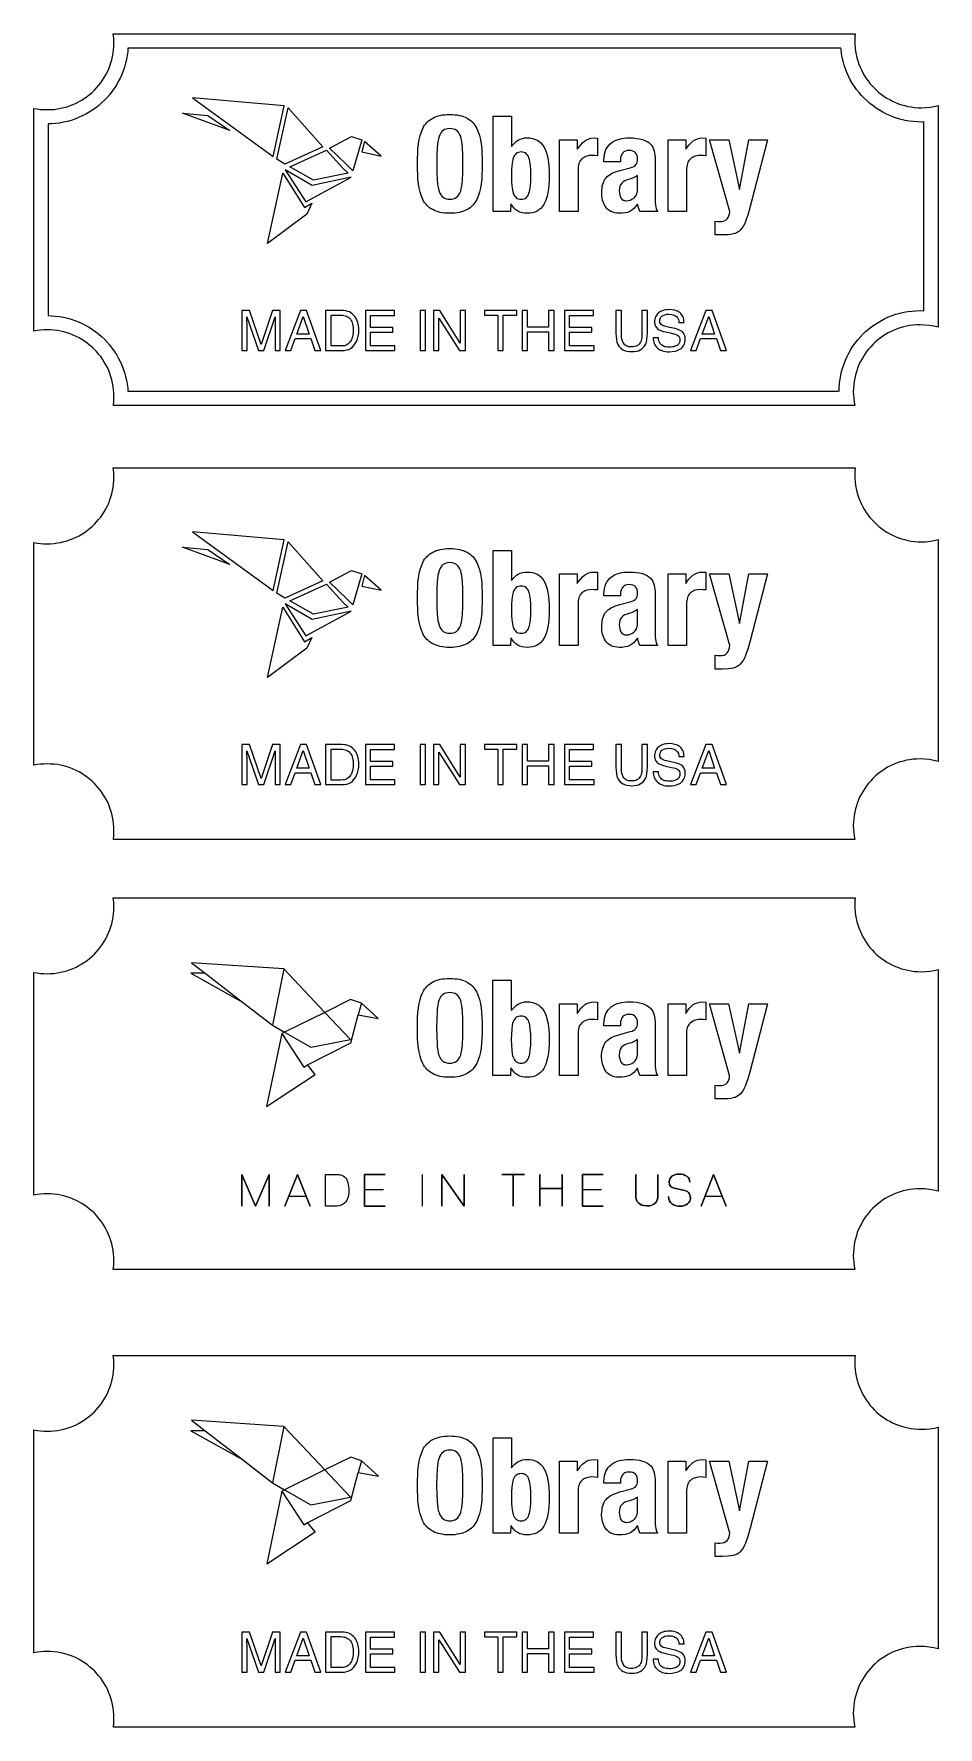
# Model space of a CAD drawing. Extents: x -37 to 37, y -70 to 70.
import ezdxf

# ---------------------------------------------------------------- set-up
doc = ezdxf.new("R2010")
doc.units = 0
doc.header["$MEASUREMENT"] = 0
doc.layers.get('0').update_dxf_attribs({"linetype": 'CONTINUOUS'})

msp = doc.modelspace()

# ---------------------------------------------------------------- linework, layer by layer
for p, q in [((-30.62, 69.58), (30.33, 69.58)), ((-30.58, 69.2), (-30.62, 69.58)), ((30.33, 69.58), (30.3, 69.28)), ((-30.63, 67.99), (-30.59, 68.26)), ((-30.59, 68.26), (-30.57, 68.54)), ((-30.56, 68.82), (-30.58, 69.2)), ((-30.57, 68.54), (-30.56, 68.82)), ((-29.41, 68.41), (-29.43, 68.14)), ((29.15, 68.41), (-29.41, 68.41)), ((29.16, 68.3), (29.15, 68.41)), ((29.2, 67.97), (29.16, 68.3)), ((30.3, 69.28), (30.29, 68.98)), ((30.29, 68.98), (30.3, 68.7)), ((30.3, 68.7), (30.32, 68.42)), ((30.32, 68.42), (30.36, 68.15)), ((-30.99, 66.69), (-30.9, 66.94)), ((-30.9, 66.94), (-30.81, 67.19)), ((-30.81, 67.19), (-30.74, 67.45)), ((-30.74, 67.45), (-30.68, 67.72)), ((-30.68, 67.72), (-30.63, 67.99)), ((-29.69, 66.84), (-29.8, 66.54)), ((-29.6, 67.16), (-29.69, 66.84)), ((-29.53, 67.48), (-29.6, 67.16)), ((-29.47, 67.81), (-29.53, 67.48)), ((-29.43, 68.14), (-29.47, 67.81)), ((29.26, 67.64), (29.2, 67.97)), ((29.33, 67.32), (29.26, 67.64)), ((29.42, 67.01), (29.33, 67.32)), ((29.53, 66.7), (29.42, 67.01)), ((30.36, 68.15), (30.4, 67.88)), ((30.4, 67.88), (30.47, 67.61)), ((30.47, 67.61), (30.54, 67.35)), ((30.54, 67.35), (30.63, 67.1)), ((30.63, 67.1), (30.72, 66.85)), ((30.72, 66.85), (30.83, 66.61)), ((-31.82, 65.34), (-31.65, 65.55)), ((-31.65, 65.55), (-31.5, 65.76)), ((-31.5, 65.76), (-31.36, 65.98)), ((-31.36, 65.98), (-31.23, 66.21)), ((-31.23, 66.21), (-31.1, 66.45)), ((-31.1, 66.45), (-30.99, 66.69)), ((-30.2, 65.65), (-30.36, 65.37)), ((-30.05, 65.94), (-30.2, 65.65)), ((-29.92, 66.23), (-30.05, 65.94)), ((-29.8, 66.54), (-29.92, 66.23)), ((29.64, 66.39), (29.53, 66.7)), ((29.78, 66.1), (29.64, 66.39)), ((29.92, 65.81), (29.78, 66.1)), ((30.08, 65.53), (29.92, 65.81)), ((30.26, 65.26), (30.08, 65.53)), ((30.83, 66.61), (30.95, 66.37)), ((30.95, 66.37), (31.09, 66.14)), ((31.09, 66.14), (31.23, 65.92)), ((31.23, 65.92), (31.38, 65.71)), ((31.38, 65.71), (31.54, 65.5)), ((31.54, 65.5), (31.71, 65.3)), ((-33.43, 64.01), (-33.2, 64.14)), ((-33.2, 64.14), (-32.98, 64.28)), ((-32.98, 64.28), (-32.77, 64.43)), ((-32.77, 64.43), (-32.56, 64.6)), ((-32.56, 64.6), (-32.36, 64.77)), ((-32.36, 64.77), (-32.17, 64.95)), ((-32.17, 64.95), (-31.99, 65.14)), ((-31.99, 65.14), (-31.82, 65.34)), ((-31.34, 64.12), (-31.57, 63.9)), ((-31.12, 64.35), (-31.34, 64.12)), ((-30.91, 64.59), (-31.12, 64.35)), ((-30.72, 64.84), (-30.91, 64.59)), ((-30.53, 65.1), (-30.72, 64.84)), ((-30.36, 65.37), (-30.53, 65.1)), ((-16.58, 63.67), (-24.12, 64.32)), ((-24.12, 64.32), (-17.48, 59.49)), ((30.44, 65), (30.26, 65.26)), ((30.64, 64.75), (30.44, 65)), ((30.85, 64.51), (30.64, 64.75)), ((31.07, 64.28), (30.85, 64.51)), ((31.3, 64.06), (31.07, 64.28)), ((31.54, 63.85), (31.3, 64.06)), ((31.71, 65.3), (31.9, 65.11)), ((31.9, 65.11), (32.09, 64.93)), ((32.09, 64.93), (32.28, 64.76)), ((32.28, 64.76), (32.49, 64.59)), ((32.49, 64.59), (32.71, 64.44)), ((32.71, 64.44), (32.93, 64.3)), ((32.93, 64.3), (33.16, 64.17)), ((33.16, 64.17), (33.39, 64.05)), ((33.39, 64.05), (33.64, 63.94)), ((-37.13, 45.15), (-37.13, 63.45)), ((-37.13, 63.45), (-36.87, 63.41)), ((-36.87, 63.41), (-36.6, 63.37)), ((-36.6, 63.37), (-36.32, 63.35)), ((-36.32, 63.35), (-36.04, 63.35)), ((-36.04, 63.35), (-35.76, 63.35)), ((-35.76, 63.35), (-35.48, 63.37)), ((-35.48, 63.37), (-35.21, 63.41)), ((-35.21, 63.41), (-34.94, 63.46)), ((-34.94, 63.46), (-34.67, 63.52)), ((-34.67, 63.52), (-34.41, 63.59)), ((-34.41, 63.59), (-34.16, 63.68)), ((-34.16, 63.68), (-33.91, 63.78)), ((-33.91, 63.78), (-33.67, 63.89)), ((-33.46, 62.7), (-33.76, 62.58)), ((-33.67, 63.89), (-33.43, 64.01)), ((-33.16, 62.83), (-33.46, 62.7)), ((-32.87, 62.98), (-33.16, 62.83)), ((-32.59, 63.14), (-32.87, 62.98)), ((-32.32, 63.31), (-32.59, 63.14)), ((-32.06, 63.5), (-32.32, 63.31)), ((-31.81, 63.69), (-32.06, 63.5)), ((-31.57, 63.9), (-31.81, 63.69)), ((-21.03, 61.64), (-24.94, 63.05)), ((-24.94, 63.05), (-22.85, 62.87)), ((-22.85, 62.87), (-21.03, 61.64)), ((-17.48, 59.49), (-16.58, 63.67)), ((-17.18, 59.27), (-16.25, 63.5)), ((-16.25, 63.5), (-14.49, 61.53)), ((-4.51, 62.58), (-4.38, 62.65)), ((-4.38, 62.65), (-4.24, 62.72)), ((-4.24, 62.72), (-4.09, 62.78)), ((-4.09, 62.78), (-3.93, 62.83)), ((-3.93, 62.83), (-3.76, 62.88)), ((-3.76, 62.88), (-3.58, 62.91)), ((-3.58, 62.91), (-3.39, 62.93)), ((-3.39, 62.93), (-3.19, 62.95)), ((-3.19, 62.95), (-2.97, 62.95)), ((-2.97, 62.95), (-2.75, 62.95)), ((-2.75, 62.95), (-2.55, 62.93)), ((-2.55, 62.93), (-2.36, 62.91)), ((-2.36, 62.91), (-2.18, 62.88)), ((-2.18, 62.88), (-2.01, 62.83)), ((-2.01, 62.83), (-1.85, 62.78)), ((-1.85, 62.78), (-1.7, 62.72)), ((-1.7, 62.72), (-1.56, 62.65)), ((-1.56, 62.65), (-1.43, 62.58)), ((0.58, 62.8), (2.09, 62.8)), ((0.58, 54.98), (0.58, 62.8)), ((2.09, 62.8), (2.09, 60.33)), ((31.79, 63.66), (31.54, 63.85)), ((32.05, 63.47), (31.79, 63.66)), ((32.32, 63.3), (32.05, 63.47)), ((32.6, 63.14), (32.32, 63.3)), ((32.89, 62.99), (32.6, 63.14)), ((33.18, 62.86), (32.89, 62.99)), ((33.48, 62.74), (33.18, 62.86)), ((33.79, 62.63), (33.48, 62.74)), ((33.64, 63.94), (33.89, 63.84)), ((34.11, 62.54), (33.79, 62.63)), ((33.89, 63.84), (34.14, 63.75)), ((34.14, 63.75), (34.4, 63.68)), ((34.4, 63.68), (34.66, 63.62)), ((34.66, 63.62), (34.93, 63.57)), ((34.93, 63.57), (35.21, 63.53)), ((35.21, 63.53), (35.49, 63.51)), ((35.49, 63.51), (35.77, 63.51)), ((35.77, 63.51), (36.12, 63.52)), ((36.12, 63.52), (36.47, 63.55)), ((36.47, 63.55), (36.8, 63.6)), ((36.8, 63.6), (37.14, 63.68)), ((37.14, 63.68), (37.14, 45.46)), ((-35.7, 62.18), (-35.96, 62.18)), ((-35.96, 62.18), (-35.96, 46.42)), ((-35.37, 62.21), (-35.7, 62.18)), ((-35.03, 62.25), (-35.37, 62.21)), ((-34.7, 62.31), (-35.03, 62.25)), ((-34.38, 62.38), (-34.7, 62.31)), ((-34.07, 62.47), (-34.38, 62.38)), ((-33.76, 62.58), (-34.07, 62.47)), ((-14.49, 61.53), (-13.41, 60.3)), ((-5.41, 61.22), (-5.31, 61.53)), ((-5.31, 61.53), (-5.19, 61.81)), ((-5.19, 61.81), (-5.12, 61.95)), ((-5.12, 61.95), (-5.04, 62.07)), ((-5.04, 62.07), (-4.95, 62.19)), ((-4.95, 62.19), (-4.85, 62.3)), ((-4.85, 62.3), (-4.75, 62.4)), ((-4.75, 62.4), (-4.64, 62.49)), ((-4.64, 62.49), (-4.51, 62.58)), ((-3.8, 61.29), (-3.86, 61.13)), ((-3.72, 61.43), (-3.8, 61.29)), ((-3.63, 61.54), (-3.72, 61.43)), ((-3.53, 61.63), (-3.63, 61.54)), ((-3.42, 61.71), (-3.53, 61.63)), ((-3.28, 61.75), (-3.42, 61.71)), ((-3.14, 61.78), (-3.28, 61.75)), ((-2.97, 61.79), (-3.14, 61.78)), ((-2.8, 61.78), (-2.97, 61.79)), ((-2.66, 61.75), (-2.8, 61.78)), ((-2.52, 61.71), (-2.66, 61.75)), ((-2.41, 61.63), (-2.52, 61.71)), ((-2.31, 61.54), (-2.41, 61.63)), ((-2.22, 61.43), (-2.31, 61.54)), ((-2.14, 61.29), (-2.22, 61.43)), ((-2.08, 61.13), (-2.14, 61.29)), ((-1.43, 62.58), (-1.3, 62.49)), ((-1.3, 62.49), (-1.19, 62.4)), ((-1.19, 62.4), (-1.09, 62.3)), ((-1.09, 62.3), (-0.99, 62.19)), ((-0.99, 62.19), (-0.91, 62.07)), ((-0.91, 62.07), (-0.83, 61.95)), ((-0.83, 61.95), (-0.75, 61.81)), ((-0.75, 61.81), (-0.63, 61.53)), ((-0.63, 61.53), (-0.53, 61.22)), ((34.43, 62.47), (34.11, 62.54)), ((34.76, 62.41), (34.43, 62.47)), ((35.09, 62.37), (34.76, 62.41)), ((35.43, 62.34), (35.09, 62.37)), ((35.77, 62.33), (35.43, 62.34)), ((35.97, 62.34), (35.77, 62.33)), ((35.97, 46.82), (35.97, 62.34)), ((-13.41, 60.3), (-16.52, 58.88)), ((-16.11, 58.64), (-13.11, 60.03)), ((-13.11, 60.03), (-11.75, 58.55)), ((-12.85, 60.19), (-11.06, 61.15)), ((-11.49, 58.87), (-12.85, 60.19)), ((-11.06, 61.15), (-10.2, 60.87)), ((-10.2, 60.87), (-10.93, 58.33)), ((-9.97, 60.73), (-10.2, 59.87)), ((-10.2, 59.87), (-8.61, 59.52)), ((-8.61, 59.52), (-9.97, 60.73)), ((-5.61, 59.75), (-5.59, 60.15)), ((-5.59, 60.15), (-5.55, 60.53)), ((-5.55, 60.53), (-5.49, 60.89)), ((-5.49, 60.89), (-5.41, 61.22)), ((-4.02, 60.23), (-4.05, 59.62)), ((-3.99, 60.49), (-4.02, 60.23)), ((-3.96, 60.73), (-3.99, 60.49)), ((-3.91, 60.94), (-3.96, 60.73)), ((-3.86, 61.13), (-3.91, 60.94)), ((-2.03, 60.94), (-2.08, 61.13)), ((-1.98, 60.73), (-2.03, 60.94)), ((-1.95, 60.49), (-1.98, 60.73)), ((-1.92, 60.23), (-1.95, 60.49)), ((-1.89, 59.62), (-1.92, 60.23)), ((-0.53, 61.22), (-0.45, 60.89)), ((-0.45, 60.89), (-0.39, 60.53)), ((-0.39, 60.53), (-0.35, 60.15)), ((-0.35, 60.15), (-0.33, 59.75)), ((2.09, 60.33), (2.23, 60.49)), ((2.23, 60.49), (2.36, 60.63)), ((2.36, 60.63), (2.5, 60.75)), ((2.5, 60.75), (2.65, 60.85)), ((2.65, 60.85), (2.81, 60.93)), ((2.77, 59.86), (2.66, 59.84)), ((2.89, 59.87), (2.77, 59.86)), ((2.81, 60.93), (2.99, 60.98)), ((3.01, 59.86), (2.89, 59.87)), ((2.99, 60.98), (3.18, 61.02)), ((3.11, 59.84), (3.01, 59.86)), ((3.18, 61.02), (3.38, 61.03)), ((3.38, 61.03), (3.61, 61.02)), ((3.61, 61.02), (3.81, 60.98)), ((3.81, 60.98), (4.01, 60.93)), ((4.01, 60.93), (4.19, 60.85)), ((4.19, 60.85), (4.35, 60.75)), ((4.35, 60.75), (4.5, 60.62)), ((4.5, 60.62), (4.63, 60.47)), ((4.63, 60.47), (4.75, 60.3)), ((4.75, 60.3), (4.85, 60.1)), ((4.85, 60.1), (4.94, 59.87)), ((4.94, 59.87), (5.02, 59.62)), ((6.05, 60.87), (7.5, 60.87)), ((6.05, 54.98), (6.05, 60.87)), ((7.5, 60.87), (7.5, 60.09)), ((7.5, 60.09), (7.64, 60.29)), ((7.64, 60.29), (7.78, 60.47)), ((7.78, 60.47), (7.92, 60.63)), ((7.92, 60.63), (8.08, 60.77)), ((8.08, 60.77), (8.26, 60.88)), ((8.26, 60.88), (8.45, 60.96)), ((8.45, 60.96), (8.65, 61.01)), ((8.65, 61.01), (8.88, 61.03)), ((8.88, 61.03), (9.15, 61.01)), ((9.15, 61.01), (9.15, 59.56)), ((9.73, 59.68), (9.78, 59.88)), ((9.78, 59.88), (9.85, 60.07)), ((9.85, 60.07), (9.94, 60.23)), ((9.94, 60.23), (10.05, 60.38)), ((10.05, 60.38), (10.16, 60.51)), ((10.16, 60.51), (10.3, 60.63)), ((10.3, 60.63), (10.45, 60.73)), ((10.45, 60.73), (10.6, 60.81)), ((10.6, 60.81), (10.78, 60.88)), ((10.78, 60.88), (10.96, 60.93)), ((10.96, 60.93), (11.15, 60.98)), ((11.15, 60.98), (11.34, 61)), ((11.33, 59.88), (11.23, 59.79)), ((11.45, 59.94), (11.33, 59.88)), ((11.34, 61), (11.55, 61.02)), ((11.59, 59.98), (11.45, 59.94)), ((11.55, 61.02), (11.76, 61.03)), ((11.75, 60), (11.59, 59.98)), ((11.92, 59.98), (11.75, 60)), ((11.76, 61.03), (12.08, 61.02)), ((12.07, 59.95), (11.92, 59.98)), ((12.19, 59.89), (12.07, 59.95)), ((12.08, 61.02), (12.37, 60.99)), ((12.29, 59.8), (12.19, 59.89)), ((12.37, 60.99), (12.62, 60.95)), ((12.62, 60.95), (12.85, 60.89)), ((12.85, 60.89), (13.05, 60.82)), ((13.05, 60.82), (13.23, 60.74)), ((13.23, 60.74), (13.38, 60.64)), ((13.38, 60.64), (13.5, 60.52)), ((13.5, 60.52), (13.61, 60.4)), ((13.61, 60.4), (13.69, 60.26)), ((13.69, 60.26), (13.76, 60.11)), ((13.76, 60.11), (13.82, 59.95)), ((13.82, 59.95), (13.85, 59.78)), ((14.97, 60.87), (16.41, 60.87)), ((14.97, 54.98), (14.97, 60.87)), ((16.41, 60.87), (16.41, 60.09)), ((16.41, 60.09), (16.56, 60.29)), ((16.56, 60.29), (16.69, 60.47)), ((16.69, 60.47), (16.84, 60.63)), ((16.84, 60.63), (17, 60.77)), ((17, 60.77), (17.17, 60.88)), ((17.17, 60.88), (17.36, 60.96)), ((17.36, 60.96), (17.57, 61.01)), ((17.57, 61.01), (17.79, 61.03)), ((17.79, 61.03), (18.07, 61.01)), ((18.07, 61.01), (18.07, 59.56)), ((18.36, 60.87), (19.94, 60.87)), ((20.02, 54.98), (18.36, 60.87)), ((19.94, 60.87), (20.82, 56.8)), ((20.82, 56.8), (21.6, 60.87)), ((21.6, 60.87), (23.12, 60.87)), ((23.12, 60.87), (21.69, 55.38)), ((-16.52, 58.88), (-17.18, 59.27)), ((-14.16, 57.56), (-16.11, 58.64)), ((-11.75, 58.55), (-11.32, 58.14)), ((-10.93, 58.33), (-11.49, 58.87)), ((-5.63, 59.33), (-5.61, 59.75)), ((-5.63, 58.89), (-5.63, 59.33)), ((-5.63, 58.45), (-5.63, 58.89)), ((-5.61, 58.03), (-5.63, 58.45)), ((-4.05, 59.62), (-4.05, 58.89)), ((-4.05, 58.89), (-4.05, 58.16)), ((-1.89, 58.89), (-1.89, 59.62)), ((-1.89, 58.16), (-1.89, 58.89)), ((-0.33, 59.75), (-0.31, 59.33)), ((-0.31, 58.45), (-0.33, 58.03)), ((-0.31, 59.33), (-0.31, 58.89)), ((-0.31, 58.89), (-0.31, 58.45)), ((2.12, 58.77), (2.1, 58.38)), ((2.17, 59.1), (2.12, 58.77)), ((2.2, 59.25), (2.17, 59.1)), ((2.24, 59.38), (2.2, 59.25)), ((2.29, 59.49), (2.24, 59.38)), ((2.34, 59.59), (2.29, 59.49)), ((2.41, 59.67), (2.34, 59.59)), ((2.48, 59.74), (2.41, 59.67)), ((2.57, 59.8), (2.48, 59.74)), ((2.66, 59.84), (2.57, 59.8)), ((3.21, 59.8), (3.11, 59.84)), ((3.29, 59.74), (3.21, 59.8)), ((3.36, 59.67), (3.29, 59.74)), ((3.43, 59.59), (3.36, 59.67)), ((3.48, 59.49), (3.43, 59.59)), ((3.53, 59.38), (3.48, 59.49)), ((3.57, 59.25), (3.53, 59.38)), ((3.6, 59.1), (3.57, 59.25)), ((3.65, 58.77), (3.6, 59.1)), ((3.67, 58.38), (3.65, 58.77)), ((5.02, 59.62), (5.08, 59.34)), ((5.08, 59.34), (5.13, 59.03)), ((5.13, 59.03), (5.16, 58.69)), ((5.16, 58.69), (5.18, 58.32)), ((7.59, 58.79), (7.57, 58.66)), ((7.57, 58.66), (7.57, 58.52)), ((7.57, 58.52), (7.57, 54.98)), ((7.62, 58.91), (7.59, 58.79)), ((7.67, 59.02), (7.62, 58.91)), ((7.72, 59.11), (7.67, 59.02)), ((7.78, 59.2), (7.72, 59.11)), ((7.85, 59.28), (7.78, 59.2)), ((7.93, 59.35), (7.85, 59.28)), ((8.01, 59.4), (7.93, 59.35)), ((8.1, 59.45), (8.01, 59.4)), ((8.19, 59.49), (8.1, 59.45)), ((8.29, 59.53), (8.19, 59.49)), ((8.48, 59.57), (8.29, 59.53)), ((8.68, 59.58), (8.48, 59.57)), ((8.92, 59.57), (8.68, 59.58)), ((9.15, 59.56), (8.92, 59.57)), ((9.69, 59.21), (9.7, 59.45)), ((9.69, 59.07), (9.69, 59.21)), ((11.05, 59.07), (9.69, 59.07)), ((9.7, 59.45), (9.73, 59.68)), ((10.99, 58.35), (11.85, 58.58)), ((11.06, 59.4), (11.05, 59.23)), ((11.05, 59.23), (11.05, 59.07)), ((11.09, 59.54), (11.06, 59.4)), ((11.15, 59.68), (11.09, 59.54)), ((11.23, 59.79), (11.15, 59.68)), ((11.85, 58.58), (12, 58.63)), ((12, 58.63), (12.13, 58.69)), ((12.13, 58.69), (12.24, 58.75)), ((12.24, 58.75), (12.32, 58.83)), ((12.36, 59.7), (12.29, 59.8)), ((12.32, 58.83), (12.38, 58.92)), ((12.41, 59.58), (12.36, 59.7)), ((12.38, 58.92), (12.42, 59.02)), ((12.44, 59.43), (12.41, 59.58)), ((12.42, 59.02), (12.44, 59.14)), ((12.45, 59.27), (12.44, 59.43)), ((12.44, 59.14), (12.45, 59.27)), ((13.85, 59.78), (13.88, 59.6)), ((13.88, 59.6), (13.89, 59.42)), ((13.89, 59.42), (13.9, 59.22)), ((13.9, 59.22), (13.9, 56.12)), ((16.49, 58.66), (16.48, 58.52)), ((16.48, 58.52), (16.48, 54.98)), ((16.51, 58.79), (16.49, 58.66)), ((16.54, 58.91), (16.51, 58.79)), ((16.58, 59.02), (16.54, 58.91)), ((16.63, 59.11), (16.58, 59.02)), ((16.7, 59.2), (16.63, 59.11)), ((16.77, 59.28), (16.7, 59.2)), ((16.84, 59.35), (16.77, 59.28)), ((16.92, 59.4), (16.84, 59.35)), ((17.01, 59.45), (16.92, 59.4)), ((17.11, 59.49), (17.01, 59.45)), ((17.2, 59.53), (17.11, 59.49)), ((17.4, 59.57), (17.2, 59.53)), ((17.6, 59.58), (17.4, 59.57)), ((17.83, 59.57), (17.6, 59.58)), ((18.07, 59.56), (17.83, 59.57)), ((-17.96, 52.35), (-16.7, 58.12)), ((-16.7, 58.12), (-14.91, 55.3)), ((-16.49, 58.41), (-14.79, 55.77)), ((-14.29, 57.11), (-16.49, 58.41)), ((-14.79, 55.77), (-11.27, 57.69)), ((-11.08, 57.81), (-14.29, 57.11)), ((-11.32, 58.14), (-14.16, 57.56)), ((-11.27, 57.69), (-11.08, 57.81)), ((-5.59, 57.63), (-5.61, 58.03)), ((-5.55, 57.25), (-5.59, 57.63)), ((-5.49, 56.9), (-5.55, 57.25)), ((-4.05, 58.16), (-4.02, 57.55)), ((-4.02, 57.55), (-3.99, 57.29)), ((-3.99, 57.29), (-3.96, 57.05)), ((-1.98, 57.05), (-1.95, 57.29)), ((-1.95, 57.29), (-1.92, 57.55)), ((-1.92, 57.55), (-1.89, 58.16)), ((-0.39, 57.25), (-0.45, 56.9)), ((-0.35, 57.63), (-0.39, 57.25)), ((-0.33, 58.03), (-0.35, 57.63)), ((2.1, 58.38), (2.09, 57.93)), ((2.09, 57.93), (2.1, 57.48)), ((2.1, 57.48), (2.12, 57.08)), ((2.12, 57.08), (2.17, 56.75)), ((3.6, 56.75), (3.65, 57.08)), ((3.65, 57.08), (3.67, 57.48)), ((3.68, 57.93), (3.67, 58.38)), ((3.67, 57.48), (3.68, 57.93)), ((5.16, 57.17), (5.13, 56.83)), ((5.18, 57.53), (5.16, 57.17)), ((5.18, 58.32), (5.19, 57.93)), ((5.19, 57.93), (5.18, 57.53)), ((9.53, 56.9), (9.55, 57.07)), ((9.55, 57.07), (9.59, 57.23)), ((9.59, 57.23), (9.64, 57.37)), ((9.64, 57.37), (9.7, 57.51)), ((9.7, 57.51), (9.77, 57.63)), ((9.77, 57.63), (9.86, 57.74)), ((9.86, 57.74), (9.96, 57.85)), ((9.96, 57.85), (10.07, 57.94)), ((10.07, 57.94), (10.19, 58.02)), ((10.19, 58.02), (10.32, 58.1)), ((10.32, 58.1), (10.47, 58.17)), ((10.47, 58.17), (10.63, 58.24)), ((10.63, 58.24), (10.99, 58.35)), ((11.06, 57.18), (11, 57.03)), ((11.15, 57.3), (11.06, 57.18)), ((11.26, 57.41), (11.15, 57.3)), ((11.41, 57.5), (11.26, 57.41)), ((11.59, 57.57), (11.41, 57.5)), ((11.81, 57.63), (11.59, 57.57)), ((11.96, 57.68), (11.81, 57.63)), ((12.12, 57.74), (11.96, 57.68)), ((12.29, 57.82), (12.12, 57.74)), ((12.45, 57.93), (12.29, 57.82)), ((12.45, 56.77), (12.45, 57.93)), ((-5.41, 56.56), (-5.49, 56.9)), ((-5.31, 56.25), (-5.41, 56.56)), ((-5.19, 55.97), (-5.31, 56.25)), ((-5.12, 55.84), (-5.19, 55.97)), ((-5.04, 55.71), (-5.12, 55.84)), ((-4.95, 55.6), (-5.04, 55.71)), ((-3.96, 57.05), (-3.91, 56.84)), ((-3.91, 56.84), (-3.86, 56.65)), ((-3.86, 56.65), (-3.8, 56.49)), ((-3.8, 56.49), (-3.72, 56.35)), ((-3.72, 56.35), (-3.63, 56.24)), ((-3.63, 56.24), (-3.53, 56.15)), ((-3.53, 56.15), (-3.42, 56.08)), ((-3.42, 56.08), (-3.28, 56.03)), ((-3.28, 56.03), (-3.14, 56)), ((-3.14, 56), (-2.97, 55.99)), ((-2.97, 55.99), (-2.8, 56)), ((-2.8, 56), (-2.66, 56.03)), ((-2.66, 56.03), (-2.52, 56.08)), ((-2.52, 56.08), (-2.41, 56.15)), ((-2.41, 56.15), (-2.31, 56.24)), ((-2.31, 56.24), (-2.22, 56.35)), ((-2.22, 56.35), (-2.14, 56.49)), ((-2.14, 56.49), (-2.08, 56.65)), ((-2.08, 56.65), (-2.03, 56.84)), ((-2.03, 56.84), (-1.98, 57.05)), ((-0.91, 55.71), (-0.99, 55.6)), ((-0.83, 55.84), (-0.91, 55.71)), ((-0.75, 55.97), (-0.83, 55.84)), ((-0.63, 56.25), (-0.75, 55.97)), ((-0.53, 56.56), (-0.63, 56.25)), ((-0.45, 56.9), (-0.53, 56.56)), ((2.17, 56.75), (2.2, 56.61)), ((2.2, 56.61), (2.24, 56.48)), ((2.24, 56.48), (2.29, 56.36)), ((2.29, 56.36), (2.34, 56.26)), ((2.34, 56.26), (2.41, 56.18)), ((2.41, 56.18), (2.48, 56.11)), ((2.48, 56.11), (2.57, 56.06)), ((2.57, 56.06), (2.66, 56.02)), ((2.66, 56.02), (2.77, 56)), ((2.77, 56), (2.89, 55.99)), ((2.89, 55.99), (3.01, 56)), ((3.01, 56), (3.11, 56.02)), ((3.11, 56.02), (3.21, 56.06)), ((3.21, 56.06), (3.29, 56.11)), ((3.29, 56.11), (3.36, 56.18)), ((3.36, 56.18), (3.43, 56.26)), ((3.43, 56.26), (3.48, 56.36)), ((3.48, 56.36), (3.53, 56.48)), ((3.53, 56.48), (3.57, 56.61)), ((3.57, 56.61), (3.6, 56.75)), ((4.85, 55.76), (4.75, 55.56)), ((4.94, 55.98), (4.85, 55.76)), ((5.02, 56.24), (4.94, 55.98)), ((5.08, 56.52), (5.02, 56.24)), ((5.13, 56.83), (5.08, 56.52)), ((9.51, 56.71), (9.53, 56.9)), ((9.51, 56.52), (9.51, 56.71)), ((9.52, 56.22), (9.51, 56.52)), ((9.55, 56.07), (9.52, 56.22)), ((9.58, 55.92), (9.55, 56.07)), ((9.62, 55.77), (9.58, 55.92)), ((9.68, 55.63), (9.62, 55.77)), ((10.96, 56.87), (10.95, 56.68)), ((10.95, 56.68), (10.96, 56.51)), ((11, 57.03), (10.96, 56.87)), ((10.96, 56.51), (10.98, 56.36)), ((10.98, 56.36), (11.02, 56.22)), ((11.02, 56.22), (11.08, 56.1)), ((11.08, 56.1), (11.16, 56)), ((11.16, 56), (11.26, 55.92)), ((11.26, 55.92), (11.32, 55.9)), ((11.32, 55.9), (11.38, 55.87)), ((11.38, 55.87), (11.45, 55.86)), ((11.45, 55.86), (11.52, 55.86)), ((11.52, 55.86), (11.68, 55.87)), ((11.68, 55.87), (11.84, 55.91)), ((11.84, 55.91), (11.99, 55.98)), ((11.99, 55.98), (12.14, 56.07)), ((12.14, 56.07), (12.2, 56.13)), ((12.2, 56.13), (12.26, 56.2)), ((12.26, 56.2), (12.32, 56.27)), ((12.32, 56.27), (12.36, 56.35)), ((12.36, 56.35), (12.4, 56.44)), ((12.4, 56.44), (12.43, 56.54)), ((12.43, 56.54), (12.44, 56.65)), ((12.44, 56.65), (12.45, 56.77)), ((13.9, 56.12), (13.9, 55.76)), ((13.9, 55.76), (13.93, 55.47)), ((-14.71, 54.75), (-17.96, 52.35)), ((-14.91, 55.3), (-14.3, 55.65)), ((-14.3, 55.65), (-14.71, 54.75)), ((-4.85, 55.49), (-4.95, 55.6)), ((-4.75, 55.39), (-4.85, 55.49)), ((-4.64, 55.29), (-4.75, 55.39)), ((-4.51, 55.21), (-4.64, 55.29)), ((-4.38, 55.13), (-4.51, 55.21)), ((-4.24, 55.06), (-4.38, 55.13)), ((-4.09, 55), (-4.24, 55.06)), ((-3.93, 54.95), (-4.09, 55)), ((-3.76, 54.91), (-3.93, 54.95)), ((-3.58, 54.87), (-3.76, 54.91)), ((-3.39, 54.85), (-3.58, 54.87)), ((-3.19, 54.83), (-3.39, 54.85)), ((-2.97, 54.83), (-3.19, 54.83)), ((-2.75, 54.83), (-2.97, 54.83)), ((-2.55, 54.85), (-2.75, 54.83)), ((-2.36, 54.87), (-2.55, 54.85)), ((-2.18, 54.91), (-2.36, 54.87)), ((-2.01, 54.95), (-2.18, 54.91)), ((-1.85, 55), (-2.01, 54.95)), ((-1.7, 55.06), (-1.85, 55)), ((-1.56, 55.13), (-1.7, 55.06)), ((-1.43, 55.21), (-1.56, 55.13)), ((-1.3, 55.29), (-1.43, 55.21)), ((-1.19, 55.39), (-1.3, 55.29)), ((-1.09, 55.49), (-1.19, 55.39)), ((-0.99, 55.6), (-1.09, 55.49)), ((2.02, 54.98), (0.58, 54.98)), ((2.05, 55.61), (2.02, 54.98)), ((2.17, 55.42), (2.05, 55.61)), ((2.31, 55.25), (2.17, 55.42)), ((2.46, 55.12), (2.31, 55.25)), ((2.62, 55.01), (2.46, 55.12)), ((2.79, 54.93), (2.62, 55.01)), ((2.97, 54.87), (2.79, 54.93)), ((3.17, 54.84), (2.97, 54.87)), ((3.38, 54.83), (3.17, 54.84)), ((3.61, 54.84), (3.38, 54.83)), ((3.81, 54.87), (3.61, 54.84)), ((4.01, 54.93), (3.81, 54.87)), ((4.19, 55), (4.01, 54.93)), ((4.35, 55.11), (4.19, 55)), ((4.5, 55.23), (4.35, 55.11)), ((4.63, 55.38), (4.5, 55.23)), ((4.75, 55.56), (4.63, 55.38)), ((7.57, 54.98), (6.05, 54.98)), ((9.74, 55.5), (9.68, 55.63)), ((9.82, 55.38), (9.74, 55.5)), ((9.91, 55.26), (9.82, 55.38)), ((10.02, 55.15), (9.91, 55.26)), ((10.13, 55.06), (10.02, 55.15)), ((10.26, 54.98), (10.13, 55.06)), ((10.41, 54.92), (10.26, 54.98)), ((10.57, 54.87), (10.41, 54.92)), ((10.74, 54.84), (10.57, 54.87)), ((10.93, 54.83), (10.74, 54.84)), ((11.19, 54.84), (10.93, 54.83)), ((11.42, 54.86), (11.19, 54.84)), ((11.63, 54.91), (11.42, 54.86)), ((11.82, 54.98), (11.63, 54.91)), ((11.99, 55.08), (11.82, 54.98)), ((12.15, 55.22), (11.99, 55.08)), ((12.29, 55.39), (12.15, 55.22)), ((12.45, 55.59), (12.29, 55.39)), ((12.52, 55.28), (12.45, 55.59)), ((12.57, 55.13), (12.52, 55.28)), ((12.64, 54.98), (12.57, 55.13)), ((14.08, 54.98), (12.64, 54.98)), ((13.93, 55.47), (13.96, 55.35)), ((13.96, 55.35), (13.99, 55.23)), ((13.99, 55.23), (14.08, 54.98)), ((16.48, 54.98), (14.97, 54.98)), ((19.56, 54.21), (19.7, 54.27)), ((19.7, 54.27), (19.8, 54.37)), ((19.8, 54.37), (19.89, 54.49)), ((19.89, 54.49), (19.95, 54.63)), ((19.95, 54.63), (19.99, 54.79)), ((19.99, 54.79), (20.02, 54.98)), ((21.41, 54.41), (21.31, 54.15)), ((21.5, 54.69), (21.41, 54.41)), ((21.69, 55.38), (21.5, 54.69)), ((18.81, 54.18), (19.01, 54.16)), ((18.81, 53.05), (18.81, 54.18)), ((19.43, 53.05), (18.81, 53.05)), ((19.01, 54.16), (19.21, 54.15)), ((19.21, 54.15), (19.4, 54.16)), ((19.4, 54.16), (19.56, 54.21)), ((19.9, 53.07), (19.43, 53.05)), ((20.11, 53.09), (19.9, 53.07)), ((20.3, 53.13), (20.11, 53.09)), ((20.47, 53.18), (20.3, 53.13)), ((20.62, 53.25), (20.47, 53.18)), ((20.76, 53.34), (20.62, 53.25)), ((20.89, 53.45), (20.76, 53.34)), ((21, 53.59), (20.89, 53.45)), ((21.11, 53.75), (21, 53.59)), ((21.22, 53.93), (21.11, 53.75)), ((21.31, 54.15), (21.22, 53.93)), ((-35.96, 46.42), (-35.7, 46.41)), ((-35.7, 46.41), (-35.37, 46.39)), ((-35.37, 46.39), (-35.03, 46.35)), ((-35.03, 46.35), (-34.7, 46.29)), ((-34.7, 46.29), (-34.38, 46.21)), ((-34.38, 46.21), (-34.07, 46.12)), ((-34.07, 46.12), (-33.76, 46.02)), ((-33.76, 46.02), (-33.46, 45.9)), ((-19.42, 46.84), (-20.06, 46.84)), ((-20.06, 46.84), (-20.06, 43.55)), ((-19.64, 46.32), (-18.69, 43.55)), ((-19.64, 46.22), (-19.64, 46.32)), ((-19.63, 45.49), (-19.64, 46.22)), ((-18.48, 44.05), (-19.42, 46.84)), ((-17.53, 46.84), (-18.48, 44.05)), ((-18.26, 43.55), (-17.32, 46.32)), ((-16.9, 46.84), (-17.53, 46.84)), ((-17.32, 46.32), (-17.32, 45.82)), ((-16.9, 43.55), (-16.9, 46.84)), ((-15.25, 46.84), (-16.5, 43.55)), ((-15.55, 44.9), (-15.02, 46.35)), ((-14.74, 46.84), (-15.25, 46.84)), ((-15.02, 46.35), (-14.53, 44.9)), ((-13.56, 43.55), (-14.74, 46.84)), ((-13.17, 46.84), (-13.17, 43.55)), ((-11.83, 46.84), (-13.17, 46.84)), ((-12.71, 43.93), (-12.71, 46.46)), ((-12.71, 46.46), (-11.92, 46.46)), ((-11.92, 46.46), (-11.79, 46.46)), ((-11.66, 46.83), (-11.83, 46.84)), ((-11.79, 46.46), (-11.67, 46.44)), ((-11.67, 46.44), (-11.56, 46.41)), ((-11.51, 46.81), (-11.66, 46.83)), ((-11.56, 46.41), (-11.46, 46.38)), ((-11.36, 46.77), (-11.51, 46.81)), ((-11.46, 46.38), (-11.37, 46.33)), ((-11.37, 46.33), (-11.28, 46.27)), ((-11.22, 46.72), (-11.36, 46.77)), ((-11.28, 46.27), (-11.21, 46.2)), ((-11.1, 46.65), (-11.22, 46.72)), ((-11.21, 46.2), (-11.14, 46.12)), ((-11.14, 46.12), (-11.08, 46.03)), ((-10.98, 46.57), (-11.1, 46.65)), ((-11.08, 46.03), (-11.03, 45.94)), ((-11.03, 45.94), (-10.99, 45.83)), ((-10.87, 46.47), (-10.98, 46.57)), ((-10.77, 46.36), (-10.87, 46.47)), ((-10.69, 46.25), (-10.77, 46.36)), ((-10.63, 46.13), (-10.69, 46.25)), ((-10.57, 46), (-10.63, 46.13)), ((-10.52, 45.86), (-10.57, 46)), ((-9.91, 46.84), (-9.91, 43.55)), ((-7.51, 46.84), (-9.91, 46.84)), ((-9.48, 46.44), (-7.51, 46.44)), ((-9.48, 45.44), (-9.48, 46.44)), ((-7.51, 46.44), (-7.51, 46.84)), ((-4.97, 46.84), (-5.41, 46.84)), ((-5.41, 46.84), (-5.41, 43.55)), ((-4.97, 43.55), (-4.97, 46.84)), ((-4.3, 46.84), (-4.3, 43.55)), ((-3.78, 46.84), (-4.3, 46.84)), ((-3.88, 43.55), (-3.88, 46.21)), ((-3.88, 46.21), (-2.19, 43.55)), ((-2.11, 44.17), (-3.78, 46.84)), ((-1.68, 46.84), (-2.11, 46.84)), ((-2.11, 46.84), (-2.11, 44.17)), ((-1.68, 43.55), (-1.68, 46.84)), ((-0.13, 46.84), (-0.13, 46.45)), ((2.54, 46.84), (-0.13, 46.84)), ((-0.13, 46.45), (0.98, 46.45)), ((0.98, 46.45), (0.98, 43.55)), ((1.42, 43.55), (1.42, 46.45)), ((1.42, 46.45), (2.54, 46.45)), ((2.54, 46.45), (2.54, 46.84)), ((2.98, 46.84), (2.98, 43.55)), ((3.42, 46.84), (2.98, 46.84)), ((3.42, 45.48), (3.42, 46.84)), ((5.59, 46.84), (5.14, 46.84)), ((5.14, 46.84), (5.14, 45.48)), ((5.59, 43.55), (5.59, 46.84)), ((6.44, 46.84), (6.44, 43.55)), ((8.84, 46.84), (6.44, 46.84)), ((6.87, 46.44), (8.84, 46.44)), ((6.87, 45.44), (6.87, 46.44)), ((8.84, 46.44), (8.84, 46.84)), ((11.12, 46.84), (10.67, 46.84)), ((10.67, 46.84), (10.67, 44.99)), ((11.12, 44.81), (11.12, 46.84)), ((13.27, 46.84), (12.81, 46.84)), ((12.81, 46.84), (12.81, 44.81)), ((13.27, 44.99), (13.27, 46.84)), ((13.87, 46.12), (13.85, 46.02)), ((13.85, 46.02), (13.85, 45.91)), ((13.89, 46.22), (13.87, 46.12)), ((13.93, 46.32), (13.89, 46.22)), ((13.97, 46.41), (13.93, 46.32)), ((14.02, 46.49), (13.97, 46.41)), ((14.08, 46.56), (14.02, 46.49)), ((14.16, 46.64), (14.08, 46.56)), ((14.24, 46.7), (14.16, 46.64)), ((14.32, 46.75), (14.24, 46.7)), ((14.28, 45.98), (14.29, 46.09)), ((14.29, 45.87), (14.28, 45.98)), ((14.29, 46.09), (14.32, 46.19)), ((14.42, 46.8), (14.32, 46.75)), ((14.32, 46.19), (14.37, 46.29)), ((14.37, 46.29), (14.45, 46.37)), ((14.53, 46.84), (14.42, 46.8)), ((14.45, 46.37), (14.55, 46.44)), ((14.64, 46.88), (14.53, 46.84)), ((14.55, 46.44), (14.68, 46.49)), ((14.76, 46.9), (14.64, 46.88)), ((14.68, 46.49), (14.84, 46.53)), ((14.89, 46.91), (14.76, 46.9)), ((14.84, 46.53), (15.02, 46.54)), ((15.03, 46.92), (14.89, 46.91)), ((15.02, 46.54), (15.24, 46.52)), ((15.28, 46.9), (15.03, 46.92)), ((15.24, 46.52), (15.34, 46.5)), ((15.51, 46.86), (15.28, 46.9)), ((15.34, 46.5), (15.43, 46.47)), ((15.43, 46.47), (15.51, 46.44)), ((15.62, 46.82), (15.51, 46.86)), ((15.51, 46.44), (15.59, 46.39)), ((15.59, 46.39), (15.65, 46.34)), ((15.72, 46.78), (15.62, 46.82)), ((15.65, 46.34), (15.7, 46.27)), ((15.7, 46.27), (15.75, 46.2)), ((15.82, 46.73), (15.72, 46.78)), ((15.75, 46.2), (15.8, 46.11)), ((15.8, 46.11), (15.83, 46)), ((15.91, 46.67), (15.82, 46.73)), ((15.83, 46), (15.85, 45.87)), ((15.99, 46.6), (15.91, 46.67)), ((16.06, 46.52), (15.99, 46.6)), ((16.12, 46.44), (16.06, 46.52)), ((16.17, 46.34), (16.12, 46.44)), ((16.21, 46.24), (16.17, 46.34)), ((16.24, 46.13), (16.21, 46.24)), ((16.26, 46), (16.24, 46.13)), ((16.27, 45.87), (16.26, 46)), ((18.06, 46.84), (16.81, 43.55)), ((17.76, 44.9), (18.29, 46.35)), ((18.57, 46.84), (18.06, 46.84)), ((18.29, 46.35), (18.78, 44.9)), ((19.75, 43.55), (18.57, 46.84)), ((32.2, 45.87), (32.48, 46.03)), ((32.48, 46.03), (32.77, 46.18)), ((32.77, 46.18), (33.06, 46.31)), ((33.06, 46.31), (33.36, 46.43)), ((33.36, 46.43), (33.67, 46.53)), ((33.67, 46.53), (33.99, 46.62)), ((33.99, 46.62), (34.31, 46.7)), ((34.31, 46.7), (34.64, 46.76)), ((34.64, 46.76), (34.97, 46.8)), ((34.97, 46.8), (35.31, 46.82)), ((35.31, 46.82), (35.65, 46.83)), ((35.65, 46.83), (35.97, 46.82)), ((-36.87, 45.19), (-37.13, 45.15)), ((-36.6, 45.22), (-36.87, 45.19)), ((-36.32, 45.25), (-36.6, 45.22)), ((-36.04, 45.25), (-36.32, 45.25)), ((-35.76, 45.25), (-36.04, 45.25)), ((-35.48, 45.22), (-35.76, 45.25)), ((-35.21, 45.19), (-35.48, 45.22)), ((-34.94, 45.14), (-35.21, 45.19)), ((-34.67, 45.08), (-34.94, 45.14)), ((-34.41, 45.01), (-34.67, 45.08)), ((-34.16, 44.92), (-34.41, 45.01)), ((-33.91, 44.82), (-34.16, 44.92)), ((-33.67, 44.71), (-33.91, 44.82)), ((-33.43, 44.59), (-33.67, 44.71)), ((-33.46, 45.9), (-33.16, 45.77)), ((-33.2, 44.46), (-33.43, 44.59)), ((-33.16, 45.77), (-32.87, 45.62)), ((-32.87, 45.62), (-32.59, 45.46)), ((-32.59, 45.46), (-32.32, 45.29)), ((-32.32, 45.29), (-32.06, 45.1)), ((-32.06, 45.1), (-31.81, 44.9)), ((-31.81, 44.9), (-31.57, 44.7)), ((-31.57, 44.7), (-31.34, 44.48)), ((-19.63, 43.55), (-19.63, 45.49)), ((-17.32, 45.82), (-17.33, 45.49)), ((-17.33, 45.49), (-17.33, 43.55)), ((-16.04, 43.55), (-15.68, 44.53)), ((-15.68, 44.53), (-14.38, 44.53)), ((-14.53, 44.9), (-15.55, 44.9)), ((-14.38, 44.53), (-14.05, 43.55)), ((-11.01, 44.54), (-11.06, 44.42)), ((-10.97, 44.67), (-11.01, 44.54)), ((-10.99, 45.83), (-10.96, 45.71)), ((-10.93, 44.82), (-10.97, 44.67)), ((-10.96, 45.71), (-10.91, 45.46)), ((-10.9, 45), (-10.93, 44.82)), ((-10.91, 45.46), (-10.9, 45.16)), ((-10.9, 45.16), (-10.9, 45)), ((-10.56, 44.51), (-10.49, 44.74)), ((-10.49, 45.72), (-10.52, 45.86)), ((-10.46, 45.57), (-10.49, 45.72)), ((-10.49, 44.74), (-10.45, 44.99)), ((-10.45, 45.41), (-10.46, 45.57)), ((-10.44, 45.25), (-10.45, 45.41)), ((-10.45, 44.99), (-10.44, 45.25)), ((-7.65, 45.44), (-9.48, 45.44)), ((-9.48, 43.94), (-9.48, 45.06)), ((-9.48, 45.06), (-7.65, 45.06)), ((-7.65, 45.06), (-7.65, 45.44)), ((5.14, 45.48), (3.42, 45.48)), ((3.42, 45.09), (5.14, 45.09)), ((3.42, 43.55), (3.42, 45.09)), ((5.14, 45.09), (5.14, 43.55)), ((8.7, 45.44), (6.87, 45.44)), ((6.87, 43.94), (6.87, 45.06)), ((6.87, 45.06), (8.7, 45.06)), ((8.7, 45.06), (8.7, 45.44)), ((10.67, 44.99), (10.68, 44.7)), ((10.68, 44.7), (10.71, 44.45)), ((11.13, 44.64), (11.12, 44.81)), ((11.15, 44.48), (11.13, 44.64)), ((12.8, 44.64), (12.78, 44.48)), ((12.81, 44.81), (12.8, 44.64)), ((13.22, 44.45), (13.25, 44.7)), ((13.25, 44.7), (13.27, 44.99)), ((14.16, 44.61), (13.73, 44.61)), ((13.73, 44.61), (13.74, 44.48)), ((13.85, 45.91), (13.85, 45.81)), ((13.85, 45.81), (13.87, 45.71)), ((13.87, 45.71), (13.89, 45.63)), ((13.89, 45.63), (13.93, 45.55)), ((13.93, 45.55), (13.97, 45.47)), ((13.97, 45.47), (14.03, 45.41)), ((14.03, 45.41), (14.09, 45.34)), ((14.09, 45.34), (14.16, 45.29)), ((14.16, 45.29), (14.27, 45.23)), ((14.18, 44.47), (14.16, 44.61)), ((14.27, 45.23), (14.41, 45.18)), ((14.32, 45.77), (14.29, 45.87)), ((14.39, 45.69), (14.32, 45.77)), ((14.48, 45.63), (14.39, 45.69)), ((14.41, 45.18), (14.58, 45.12)), ((14.56, 45.59), (14.48, 45.63)), ((14.69, 45.55), (14.56, 45.59)), ((14.58, 45.12), (14.78, 45.08)), ((15.07, 45.45), (14.69, 45.55)), ((14.78, 45.08), (15.23, 44.97)), ((15.54, 45.35), (15.07, 45.45)), ((15.23, 44.97), (15.4, 44.93)), ((15.4, 44.93), (15.55, 44.89)), ((15.83, 45.26), (15.54, 45.35)), ((15.55, 44.89), (15.67, 44.84)), ((15.67, 44.84), (15.76, 44.79)), ((15.76, 44.79), (15.84, 44.72)), ((15.95, 45.2), (15.83, 45.26)), ((15.84, 44.72), (15.89, 44.63)), ((15.85, 45.87), (16.27, 45.87)), ((15.89, 44.63), (15.92, 44.52)), ((16.05, 45.14), (15.95, 45.2)), ((16.13, 45.08), (16.05, 45.14)), ((16.19, 45.01), (16.13, 45.08)), ((16.24, 44.94), (16.19, 45.01)), ((16.29, 44.86), (16.24, 44.94)), ((16.32, 44.77), (16.29, 44.86)), ((16.35, 44.68), (16.32, 44.77)), ((16.36, 44.58), (16.35, 44.68)), ((16.37, 44.47), (16.36, 44.58)), ((17.27, 43.55), (17.63, 44.53)), ((17.63, 44.53), (18.93, 44.53)), ((18.78, 44.9), (17.76, 44.9)), ((18.93, 44.53), (19.26, 43.55)), ((30.52, 44.41), (30.73, 44.65)), ((30.73, 44.65), (30.95, 44.89)), ((30.95, 44.89), (31.18, 45.11)), ((31.18, 45.11), (31.42, 45.31)), ((31.42, 45.31), (31.67, 45.51)), ((31.67, 45.51), (31.93, 45.7)), ((31.93, 45.7), (32.2, 45.87)), ((32.37, 44.57), (32.17, 44.41)), ((32.59, 44.73), (32.37, 44.57)), ((32.81, 44.87), (32.59, 44.73)), ((33.04, 45), (32.81, 44.87)), ((33.28, 45.12), (33.04, 45)), ((33.52, 45.23), (33.28, 45.12)), ((33.77, 45.33), (33.52, 45.23)), ((34.02, 45.42), (33.77, 45.33)), ((34.28, 45.49), (34.02, 45.42)), ((34.55, 45.55), (34.28, 45.49)), ((34.81, 45.6), (34.55, 45.55)), ((35.09, 45.63), (34.81, 45.6)), ((35.37, 45.66), (35.09, 45.63)), ((35.65, 45.66), (35.37, 45.66)), ((36.03, 45.65), (35.65, 45.66)), ((36.41, 45.61), (36.03, 45.65)), ((36.78, 45.55), (36.41, 45.61)), ((37.14, 45.46), (36.78, 45.55)), ((-32.98, 44.32), (-33.2, 44.46)), ((-32.77, 44.16), (-32.98, 44.32)), ((-32.56, 44), (-32.77, 44.16)), ((-32.36, 43.83), (-32.56, 44)), ((-32.17, 43.65), (-32.36, 43.83)), ((-31.99, 43.46), (-32.17, 43.65)), ((-31.82, 43.26), (-31.99, 43.46)), ((-31.65, 43.05), (-31.82, 43.26)), ((-31.34, 44.48), (-31.12, 44.24)), ((-31.12, 44.24), (-30.91, 44)), ((-30.91, 44), (-30.72, 43.75)), ((-30.72, 43.75), (-30.53, 43.49)), ((-30.53, 43.49), (-30.36, 43.22)), ((-30.36, 43.22), (-30.2, 42.94)), ((-20.06, 43.55), (-19.63, 43.55)), ((-18.69, 43.55), (-18.26, 43.55)), ((-17.33, 43.55), (-16.9, 43.55)), ((-16.5, 43.55), (-16.04, 43.55)), ((-14.05, 43.55), (-13.56, 43.55)), ((-13.17, 43.55), (-11.83, 43.55)), ((-11.92, 43.93), (-12.71, 43.93)), ((-11.72, 43.94), (-11.92, 43.93)), ((-11.83, 43.55), (-11.63, 43.56)), ((-11.63, 43.95), (-11.72, 43.94)), ((-11.55, 43.98), (-11.63, 43.95)), ((-11.63, 43.56), (-11.44, 43.6)), ((-11.43, 44.03), (-11.55, 43.98)), ((-11.44, 43.6), (-11.27, 43.65)), ((-11.31, 44.1), (-11.43, 44.03)), ((-11.21, 44.2), (-11.31, 44.1)), ((-11.27, 43.65), (-11.11, 43.74)), ((-11.12, 44.32), (-11.21, 44.2)), ((-11.06, 44.42), (-11.12, 44.32)), ((-11.11, 43.74), (-10.97, 43.84)), ((-10.97, 43.84), (-10.85, 43.97)), ((-10.85, 43.97), (-10.74, 44.12)), ((-10.74, 44.12), (-10.64, 44.29)), ((-10.64, 44.29), (-10.56, 44.51)), ((-9.91, 43.55), (-7.48, 43.55)), ((-7.48, 43.94), (-9.48, 43.94)), ((-7.48, 43.55), (-7.48, 43.94)), ((-5.41, 43.55), (-4.97, 43.55)), ((-4.3, 43.55), (-3.88, 43.55)), ((-2.19, 43.55), (-1.68, 43.55)), ((0.98, 43.55), (1.42, 43.55)), ((2.98, 43.55), (3.42, 43.55)), ((5.14, 43.55), (5.59, 43.55)), ((6.44, 43.55), (8.88, 43.55)), ((8.88, 43.94), (6.87, 43.94)), ((8.88, 43.55), (8.88, 43.94)), ((10.71, 44.45), (10.76, 44.23)), ((10.76, 44.23), (10.83, 44.05)), ((10.83, 44.05), (10.91, 43.92)), ((10.91, 43.92), (11.02, 43.8)), ((11.02, 43.8), (11.13, 43.69)), ((11.13, 43.69), (11.27, 43.61)), ((11.2, 44.33), (11.15, 44.48)), ((11.26, 44.2), (11.2, 44.33)), ((11.31, 44.12), (11.26, 44.2)), ((11.27, 43.61), (11.42, 43.54)), ((11.37, 44.05), (11.31, 44.12)), ((11.44, 43.99), (11.37, 44.05)), ((11.42, 43.54), (11.58, 43.5)), ((11.52, 43.94), (11.44, 43.99)), ((11.61, 43.9), (11.52, 43.94)), ((11.58, 43.5), (11.77, 43.47)), ((11.71, 43.87), (11.61, 43.9)), ((11.81, 43.86), (11.71, 43.87)), ((11.77, 43.47), (11.97, 43.46)), ((11.93, 43.85), (11.81, 43.86)), ((12.06, 43.86), (11.93, 43.85)), ((11.97, 43.46), (12.17, 43.47)), ((12.19, 43.88), (12.06, 43.86)), ((12.17, 43.47), (12.35, 43.5)), ((12.3, 43.91), (12.19, 43.88)), ((12.4, 43.95), (12.3, 43.91)), ((12.35, 43.5), (12.52, 43.54)), ((12.49, 44), (12.4, 43.95)), ((12.57, 44.07), (12.49, 44)), ((12.52, 43.54), (12.67, 43.61)), ((12.64, 44.15), (12.57, 44.07)), ((12.7, 44.24), (12.64, 44.15)), ((12.67, 43.61), (12.8, 43.69)), ((12.75, 44.35), (12.7, 44.24)), ((12.78, 44.48), (12.75, 44.35)), ((12.8, 43.69), (12.92, 43.8)), ((12.92, 43.8), (13.02, 43.92)), ((13.02, 43.92), (13.1, 44.05)), ((13.1, 44.05), (13.17, 44.23)), ((13.17, 44.23), (13.22, 44.45)), ((13.74, 44.48), (13.75, 44.36)), ((13.75, 44.36), (13.78, 44.24)), ((13.78, 44.24), (13.82, 44.13)), ((13.82, 44.13), (13.87, 44.03)), ((13.87, 44.03), (13.93, 43.93)), ((13.93, 43.93), (14, 43.84)), ((14, 43.84), (14.09, 43.76)), ((14.09, 43.76), (14.18, 43.69)), ((14.2, 44.35), (14.18, 44.47)), ((14.18, 43.69), (14.27, 43.62)), ((14.24, 44.25), (14.2, 44.35)), ((14.29, 44.15), (14.24, 44.25)), ((14.27, 43.62), (14.38, 43.57)), ((14.35, 44.08), (14.29, 44.15)), ((14.42, 44.01), (14.35, 44.08)), ((14.38, 43.57), (14.49, 43.53)), ((14.5, 43.96), (14.42, 44.01)), ((14.49, 43.53), (14.62, 43.49)), ((14.59, 43.91), (14.5, 43.96)), ((14.7, 43.87), (14.59, 43.91)), ((14.62, 43.49), (14.75, 43.47)), ((14.81, 43.85), (14.7, 43.87)), ((14.75, 43.47), (14.89, 43.45)), ((14.93, 43.83), (14.81, 43.85)), ((14.89, 43.45), (15.05, 43.45)), ((15.07, 43.83), (14.93, 43.83)), ((15.05, 43.45), (15.3, 43.46)), ((15.19, 43.83), (15.07, 43.83)), ((15.31, 43.85), (15.19, 43.83)), ((15.3, 43.46), (15.54, 43.5)), ((15.42, 43.87), (15.31, 43.85)), ((15.52, 43.9), (15.42, 43.87)), ((15.62, 43.94), (15.52, 43.9)), ((15.54, 43.5), (15.66, 43.54)), ((15.7, 43.98), (15.62, 43.94)), ((15.66, 43.54), (15.77, 43.58)), ((15.77, 44.03), (15.7, 43.98)), ((15.83, 44.09), (15.77, 44.03)), ((15.77, 43.58), (15.87, 43.63)), ((15.87, 44.16), (15.83, 44.09)), ((15.9, 44.23), (15.87, 44.16)), ((15.87, 43.63), (15.97, 43.68)), ((15.92, 44.31), (15.9, 44.23)), ((15.92, 44.52), (15.93, 44.39)), ((15.93, 44.39), (15.92, 44.31)), ((15.97, 43.68), (16.06, 43.75)), ((16.06, 43.75), (16.13, 43.82)), ((16.13, 43.82), (16.2, 43.91)), ((16.2, 43.91), (16.26, 44)), ((16.26, 44), (16.31, 44.1)), ((16.31, 44.1), (16.34, 44.22)), ((16.34, 44.22), (16.36, 44.34)), ((16.36, 44.34), (16.37, 44.47)), ((16.81, 43.55), (17.27, 43.55)), ((19.26, 43.55), (19.75, 43.55)), ((29.66, 43.07), (29.81, 43.35)), ((29.81, 43.35), (29.97, 43.63)), ((29.97, 43.63), (30.14, 43.9)), ((30.14, 43.9), (30.32, 44.16)), ((30.32, 44.16), (30.52, 44.41)), ((31.11, 43.25), (30.97, 43.02)), ((31.26, 43.46), (31.11, 43.25)), ((31.43, 43.67), (31.26, 43.46)), ((31.6, 43.87), (31.43, 43.67)), ((31.78, 44.06), (31.6, 43.87)), ((31.97, 44.24), (31.78, 44.06)), ((32.17, 44.41), (31.97, 44.24)), ((-31.5, 42.84), (-31.65, 43.05)), ((-31.36, 42.61), (-31.5, 42.84)), ((-31.23, 42.38), (-31.36, 42.61)), ((-31.1, 42.15), (-31.23, 42.38)), ((-30.99, 41.91), (-31.1, 42.15)), ((-30.9, 41.66), (-30.99, 41.91)), ((-30.2, 42.94), (-30.05, 42.66)), ((-30.05, 42.66), (-29.92, 42.36)), ((-29.92, 42.36), (-29.8, 42.06)), ((-29.8, 42.06), (-29.69, 41.75)), ((-29.69, 41.75), (-29.6, 41.43)), ((29.14, 41.52), (29.21, 41.84)), ((29.21, 41.84), (29.3, 42.16)), ((29.3, 42.16), (29.41, 42.47)), ((29.41, 42.47), (29.53, 42.77)), ((29.53, 42.77), (29.66, 43.07)), ((30.42, 41.81), (30.35, 41.55)), ((30.51, 42.07), (30.42, 41.81)), ((30.61, 42.32), (30.51, 42.07)), ((30.71, 42.56), (30.61, 42.32)), ((30.84, 42.8), (30.71, 42.56)), ((30.97, 43.02), (30.84, 42.8)), ((-30.81, 41.4), (-30.9, 41.66)), ((-30.74, 41.14), (-30.81, 41.4)), ((-30.68, 40.88), (-30.74, 41.14)), ((-30.63, 40.61), (-30.68, 40.88)), ((-30.59, 40.33), (-30.63, 40.61)), ((-29.6, 41.43), (-29.53, 41.11)), ((-29.53, 41.11), (-29.47, 40.78)), ((-29.47, 40.78), (-29.43, 40.45)), ((-29.43, 40.45), (-29.41, 40.2)), ((29, 40.18), (29.01, 40.52)), ((29.01, 40.52), (29.04, 40.86)), ((29.04, 40.86), (29.08, 41.19)), ((29.08, 41.19), (29.14, 41.52)), ((30.18, 40.47), (30.17, 40.18)), ((30.2, 40.74), (30.18, 40.47)), ((30.24, 41.02), (30.2, 40.74)), ((30.29, 41.29), (30.24, 41.02)), ((30.35, 41.55), (30.29, 41.29)), ((-30.61, 39.03), (-30.58, 39.4)), ((30.3, 39.03), (-30.61, 39.03)), ((-30.57, 40.06), (-30.59, 40.33)), ((-30.58, 39.4), (-30.56, 39.77)), ((-30.56, 39.77), (-30.57, 40.06)), ((-29.41, 40.2), (28.88, 40.2)), ((29, 40.18), (28.88, 40.2)), ((30.17, 40.18), (30.18, 39.89)), ((30.18, 39.89), (30.21, 39.6)), ((30.21, 39.6), (30.24, 39.31)), ((30.24, 39.31), (30.3, 39.03)), ((-30.58, 33.53), (-30.62, 33.9)), ((-30.62, 33.9), (30.33, 33.9)), ((-30.56, 33.15), (-30.58, 33.53)), ((30.3, 33.61), (30.29, 33.31)), ((30.33, 33.9), (30.3, 33.61)), ((-30.74, 31.78), (-30.68, 32.05)), ((-30.68, 32.05), (-30.63, 32.31)), ((-30.63, 32.31), (-30.59, 32.59)), ((-30.59, 32.59), (-30.57, 32.87)), ((-30.57, 32.87), (-30.56, 33.15)), ((30.29, 33.31), (30.3, 33.03)), ((30.3, 33.03), (30.32, 32.75)), ((30.32, 32.75), (30.36, 32.47)), ((30.36, 32.47), (30.4, 32.21)), ((30.4, 32.21), (30.47, 31.94)), ((-31.23, 30.54), (-31.1, 30.78)), ((-31.1, 30.78), (-30.99, 31.02)), ((-30.99, 31.02), (-30.9, 31.27)), ((-30.9, 31.27), (-30.81, 31.52)), ((-30.81, 31.52), (-30.74, 31.78)), ((30.47, 31.94), (30.54, 31.68)), ((30.54, 31.68), (30.63, 31.43)), ((30.63, 31.43), (30.72, 31.18)), ((30.72, 31.18), (30.83, 30.94)), ((30.83, 30.94), (30.95, 30.7)), ((30.95, 30.7), (31.09, 30.47)), ((-32.36, 29.1), (-32.17, 29.28)), ((-32.17, 29.28), (-31.99, 29.47)), ((-31.99, 29.47), (-31.82, 29.67)), ((-31.82, 29.67), (-31.65, 29.87)), ((-31.65, 29.87), (-31.5, 30.09)), ((-31.5, 30.09), (-31.36, 30.31)), ((-31.36, 30.31), (-31.23, 30.54)), ((31.09, 30.47), (31.23, 30.25)), ((31.23, 30.25), (31.38, 30.03)), ((31.38, 30.03), (31.54, 29.83)), ((31.54, 29.83), (31.71, 29.63)), ((31.71, 29.63), (31.9, 29.44)), ((31.9, 29.44), (32.09, 29.26)), ((32.09, 29.26), (32.28, 29.08)), ((-34.94, 27.78), (-34.67, 27.85)), ((-34.67, 27.85), (-34.41, 27.92)), ((-34.41, 27.92), (-34.16, 28.01)), ((-34.16, 28.01), (-33.91, 28.1)), ((-33.91, 28.1), (-33.67, 28.21)), ((-33.67, 28.21), (-33.43, 28.33)), ((-33.43, 28.33), (-33.2, 28.47)), ((-33.2, 28.47), (-32.98, 28.61)), ((-32.98, 28.61), (-32.77, 28.76)), ((-32.77, 28.76), (-32.56, 28.92)), ((-32.56, 28.92), (-32.36, 29.1)), ((-16.58, 27.99), (-24.12, 28.64)), ((-24.12, 28.64), (-17.48, 23.82)), ((-17.48, 23.82), (-16.58, 27.99)), ((32.28, 29.08), (32.49, 28.92)), ((32.49, 28.92), (32.71, 28.77)), ((32.71, 28.77), (32.93, 28.63)), ((32.93, 28.63), (33.16, 28.49)), ((33.16, 28.49), (33.39, 28.37)), ((33.39, 28.37), (33.64, 28.26)), ((33.64, 28.26), (33.89, 28.17)), ((33.89, 28.17), (34.14, 28.08)), ((34.14, 28.08), (34.4, 28.01)), ((34.4, 28.01), (34.66, 27.94)), ((34.66, 27.94), (34.93, 27.9)), ((34.93, 27.9), (35.21, 27.86)), ((35.21, 27.86), (35.49, 27.84)), ((35.49, 27.84), (35.77, 27.83)), ((35.77, 27.83), (36.12, 27.84)), ((36.12, 27.84), (36.47, 27.88)), ((36.47, 27.88), (36.8, 27.93)), ((36.8, 27.93), (37.14, 28.01)), ((37.14, 28.01), (37.14, 9.78)), ((-37.13, 27.78), (-36.87, 27.73)), ((-37.13, 9.47), (-37.13, 27.78)), ((-36.87, 27.73), (-36.6, 27.7)), ((-36.6, 27.7), (-36.32, 27.68)), ((-36.32, 27.68), (-36.04, 27.67)), ((-36.04, 27.67), (-35.76, 27.68)), ((-35.76, 27.68), (-35.48, 27.7)), ((-35.48, 27.7), (-35.21, 27.74)), ((-35.21, 27.74), (-34.94, 27.78)), ((-24.94, 27.38), (-22.85, 27.2)), ((-21.03, 25.96), (-24.94, 27.38)), ((-22.85, 27.2), (-21.03, 25.96)), ((-17.18, 23.6), (-16.25, 27.83)), ((-16.25, 27.83), (-14.49, 25.85)), ((-5.04, 26.4), (-4.95, 26.51)), ((-4.95, 26.51), (-4.85, 26.62)), ((-4.85, 26.62), (-4.75, 26.72)), ((-4.75, 26.72), (-4.64, 26.82)), ((-4.64, 26.82), (-4.51, 26.9)), ((-4.51, 26.9), (-4.38, 26.98)), ((-4.38, 26.98), (-4.24, 27.05)), ((-4.24, 27.05), (-4.09, 27.11)), ((-4.09, 27.11), (-3.93, 27.16)), ((-3.93, 27.16), (-3.76, 27.2)), ((-3.76, 27.2), (-3.58, 27.24)), ((-3.58, 27.24), (-3.39, 27.26)), ((-3.39, 27.26), (-3.19, 27.28)), ((-3.19, 27.28), (-2.97, 27.28)), ((-2.97, 27.28), (-2.75, 27.28)), ((-2.75, 27.28), (-2.55, 27.26)), ((-2.55, 27.26), (-2.36, 27.24)), ((-2.36, 27.24), (-2.18, 27.2)), ((-2.18, 27.2), (-2.01, 27.16)), ((-2.01, 27.16), (-1.85, 27.11)), ((-1.85, 27.11), (-1.7, 27.05)), ((-1.7, 27.05), (-1.56, 26.98)), ((-1.56, 26.98), (-1.43, 26.9)), ((-1.43, 26.9), (-1.3, 26.82)), ((-1.3, 26.82), (-1.19, 26.72)), ((-1.19, 26.72), (-1.09, 26.62)), ((-1.09, 26.62), (-0.99, 26.51)), ((-0.99, 26.51), (-0.91, 26.4)), ((0.58, 27.13), (2.09, 27.13)), ((0.58, 19.31), (0.58, 27.13)), ((2.09, 27.13), (2.09, 24.65)), ((-14.49, 25.85), (-13.41, 24.63)), ((-12.85, 24.52), (-11.06, 25.48)), ((-11.06, 25.48), (-10.2, 25.2)), ((-10.2, 25.2), (-10.93, 22.65)), ((-9.97, 25.06), (-10.2, 24.19)), ((-8.61, 23.85), (-9.97, 25.06)), ((-5.55, 24.86), (-5.49, 25.21)), ((-5.49, 25.21), (-5.41, 25.55)), ((-5.41, 25.55), (-5.31, 25.86)), ((-5.31, 25.86), (-5.19, 26.14)), ((-5.19, 26.14), (-5.12, 26.27)), ((-5.12, 26.27), (-5.04, 26.4)), ((-3.96, 25.06), (-3.99, 24.82)), ((-3.91, 25.27), (-3.96, 25.06)), ((-3.86, 25.45), (-3.91, 25.27)), ((-3.8, 25.62), (-3.86, 25.45)), ((-3.72, 25.75), (-3.8, 25.62)), ((-3.63, 25.87), (-3.72, 25.75)), ((-3.53, 25.96), (-3.63, 25.87)), ((-3.42, 26.03), (-3.53, 25.96)), ((-3.28, 26.08), (-3.42, 26.03)), ((-3.14, 26.11), (-3.28, 26.08)), ((-2.97, 26.12), (-3.14, 26.11)), ((-2.8, 26.11), (-2.97, 26.12)), ((-2.66, 26.08), (-2.8, 26.11)), ((-2.52, 26.03), (-2.66, 26.08)), ((-2.41, 25.96), (-2.52, 26.03)), ((-2.31, 25.87), (-2.41, 25.96)), ((-2.22, 25.75), (-2.31, 25.87)), ((-2.14, 25.62), (-2.22, 25.75)), ((-2.08, 25.45), (-2.14, 25.62)), ((-2.03, 25.27), (-2.08, 25.45)), ((-1.98, 25.06), (-2.03, 25.27)), ((-1.95, 24.82), (-1.98, 25.06)), ((-0.91, 26.4), (-0.83, 26.27)), ((-0.83, 26.27), (-0.75, 26.14)), ((-0.75, 26.14), (-0.63, 25.86)), ((-0.63, 25.86), (-0.53, 25.55)), ((-0.53, 25.55), (-0.45, 25.21)), ((-0.45, 25.21), (-0.39, 24.86)), ((2.36, 24.96), (2.5, 25.08)), ((2.5, 25.08), (2.65, 25.18)), ((2.65, 25.18), (2.81, 25.26)), ((2.81, 25.26), (2.99, 25.31)), ((2.99, 25.31), (3.18, 25.34)), ((3.18, 25.34), (3.38, 25.35)), ((3.38, 25.35), (3.61, 25.34)), ((3.61, 25.34), (3.81, 25.31)), ((3.81, 25.31), (4.01, 25.26)), ((4.01, 25.26), (4.19, 25.18)), ((4.19, 25.18), (4.35, 25.08)), ((4.35, 25.08), (4.5, 24.95)), ((6.05, 25.2), (7.5, 25.2)), ((6.05, 19.31), (6.05, 25.2)), ((7.5, 25.2), (7.5, 24.41)), ((7.92, 24.96), (8.08, 25.1)), ((8.08, 25.1), (8.26, 25.21)), ((8.26, 25.21), (8.45, 25.29)), ((8.45, 25.29), (8.65, 25.34)), ((8.65, 25.34), (8.88, 25.35)), ((8.88, 25.35), (9.15, 25.33)), ((9.15, 25.33), (9.15, 23.89)), ((10.3, 24.96), (10.45, 25.05)), ((10.45, 25.05), (10.6, 25.14)), ((10.6, 25.14), (10.78, 25.21)), ((10.78, 25.21), (10.96, 25.26)), ((10.96, 25.26), (11.15, 25.3)), ((11.15, 25.3), (11.34, 25.33)), ((11.34, 25.33), (11.55, 25.35)), ((11.55, 25.35), (11.76, 25.35)), ((11.76, 25.35), (12.08, 25.35)), ((12.08, 25.35), (12.37, 25.32)), ((12.37, 25.32), (12.62, 25.28)), ((12.62, 25.28), (12.85, 25.22)), ((12.85, 25.22), (13.05, 25.15)), ((13.05, 25.15), (13.23, 25.06)), ((13.23, 25.06), (13.38, 24.96)), ((14.97, 25.2), (16.41, 25.2)), ((14.97, 19.31), (14.97, 25.2)), ((16.41, 25.2), (16.41, 24.41)), ((16.84, 24.96), (17, 25.1)), ((17, 25.1), (17.17, 25.21)), ((17.17, 25.21), (17.36, 25.29)), ((17.36, 25.29), (17.57, 25.34)), ((17.57, 25.34), (17.79, 25.35)), ((17.79, 25.35), (18.07, 25.33)), ((18.07, 25.33), (18.07, 23.89)), ((20.02, 19.31), (18.36, 25.2)), ((18.36, 25.2), (19.94, 25.2)), ((19.94, 25.2), (20.82, 21.13)), ((20.82, 21.13), (21.6, 25.2)), ((21.6, 25.2), (23.12, 25.2)), ((23.12, 25.2), (21.69, 19.7)), ((-13.41, 24.63), (-16.52, 23.21)), ((-16.11, 22.97), (-13.11, 24.36)), ((-13.11, 24.36), (-11.75, 22.88)), ((-11.49, 23.2), (-12.85, 24.52)), ((-10.2, 24.19), (-8.61, 23.85)), ((-5.63, 23.66), (-5.61, 24.08)), ((-5.63, 23.22), (-5.63, 23.66)), ((-5.61, 24.08), (-5.59, 24.48)), ((-5.59, 24.48), (-5.55, 24.86)), ((-4.02, 24.56), (-4.05, 23.94)), ((-4.05, 23.94), (-4.05, 23.22)), ((-3.99, 24.82), (-4.02, 24.56)), ((-1.92, 24.56), (-1.95, 24.82)), ((-1.89, 23.94), (-1.92, 24.56)), ((-1.89, 23.22), (-1.89, 23.94)), ((-0.39, 24.86), (-0.35, 24.48)), ((-0.35, 24.48), (-0.33, 24.08)), ((-0.33, 24.08), (-0.31, 23.66)), ((-0.31, 23.66), (-0.31, 23.22)), ((2.09, 24.65), (2.23, 24.82)), ((2.24, 23.7), (2.2, 23.58)), ((2.23, 24.82), (2.36, 24.96)), ((2.29, 23.82), (2.24, 23.7)), ((2.34, 23.92), (2.29, 23.82)), ((2.41, 24), (2.34, 23.92)), ((2.48, 24.07), (2.41, 24)), ((2.57, 24.12), (2.48, 24.07)), ((2.66, 24.16), (2.57, 24.12)), ((2.77, 24.19), (2.66, 24.16)), ((2.89, 24.19), (2.77, 24.19)), ((3.01, 24.19), (2.89, 24.19)), ((3.11, 24.16), (3.01, 24.19)), ((3.21, 24.12), (3.11, 24.16)), ((3.29, 24.07), (3.21, 24.12)), ((3.36, 24), (3.29, 24.07)), ((3.43, 23.92), (3.36, 24)), ((3.48, 23.82), (3.43, 23.92)), ((3.53, 23.7), (3.48, 23.82)), ((3.57, 23.58), (3.53, 23.7)), ((4.5, 24.95), (4.63, 24.8)), ((4.63, 24.8), (4.75, 24.63)), ((4.75, 24.63), (4.85, 24.43)), ((4.85, 24.43), (4.94, 24.2)), ((4.94, 24.2), (5.02, 23.94)), ((5.02, 23.94), (5.08, 23.66)), ((5.08, 23.66), (5.13, 23.35)), ((7.5, 24.41), (7.64, 24.62)), ((7.64, 24.62), (7.78, 24.8)), ((7.78, 24.8), (7.92, 24.96)), ((7.93, 23.67), (7.85, 23.61)), ((8.01, 23.73), (7.93, 23.67)), ((8.1, 23.78), (8.01, 23.73)), ((8.19, 23.82), (8.1, 23.78)), ((8.29, 23.85), (8.19, 23.82)), ((8.48, 23.9), (8.29, 23.85)), ((8.68, 23.91), (8.48, 23.9)), ((8.92, 23.9), (8.68, 23.91)), ((9.15, 23.89), (8.92, 23.9)), ((9.69, 23.54), (9.7, 23.78)), ((9.7, 23.78), (9.73, 24)), ((9.73, 24), (9.78, 24.21)), ((9.78, 24.21), (9.85, 24.39)), ((9.85, 24.39), (9.94, 24.56)), ((9.94, 24.56), (10.05, 24.71)), ((10.05, 24.71), (10.16, 24.84)), ((10.16, 24.84), (10.3, 24.96)), ((11.06, 23.72), (11.05, 23.56)), ((11.09, 23.87), (11.06, 23.72)), ((11.15, 24), (11.09, 23.87)), ((11.23, 24.11), (11.15, 24)), ((11.33, 24.2), (11.23, 24.11)), ((11.45, 24.27), (11.33, 24.2)), ((11.59, 24.31), (11.45, 24.27)), ((11.75, 24.33), (11.59, 24.31)), ((11.92, 24.31), (11.75, 24.33)), ((12.07, 24.28), (11.92, 24.31)), ((12.19, 24.21), (12.07, 24.28)), ((12.29, 24.13), (12.19, 24.21)), ((12.36, 24.03), (12.29, 24.13)), ((12.41, 23.9), (12.36, 24.03)), ((12.44, 23.76), (12.41, 23.9)), ((12.45, 23.6), (12.44, 23.76)), ((13.38, 24.96), (13.5, 24.85)), ((13.5, 24.85), (13.61, 24.72)), ((13.61, 24.72), (13.69, 24.59)), ((13.69, 24.59), (13.76, 24.44)), ((13.76, 24.44), (13.82, 24.28)), ((13.82, 24.28), (13.85, 24.11)), ((13.85, 24.11), (13.88, 23.93)), ((13.88, 23.93), (13.89, 23.74)), ((13.89, 23.74), (13.9, 23.55)), ((16.41, 24.41), (16.56, 24.62)), ((16.56, 24.62), (16.69, 24.8)), ((16.69, 24.8), (16.84, 24.96)), ((16.84, 23.67), (16.77, 23.61)), ((16.92, 23.73), (16.84, 23.67)), ((17.01, 23.78), (16.92, 23.73)), ((17.11, 23.82), (17.01, 23.78)), ((17.2, 23.85), (17.11, 23.82)), ((17.4, 23.9), (17.2, 23.85)), ((17.6, 23.91), (17.4, 23.9)), ((17.83, 23.9), (17.6, 23.91)), ((18.07, 23.89), (17.83, 23.9)), ((-17.96, 16.68), (-16.7, 22.45)), ((-16.52, 23.21), (-17.18, 23.6)), ((-16.7, 22.45), (-14.91, 19.62)), ((-14.29, 21.44), (-16.49, 22.73)), ((-16.49, 22.73), (-14.79, 20.1)), ((-14.16, 21.89), (-16.11, 22.97)), ((-11.32, 22.46), (-14.16, 21.89)), ((-11.75, 22.88), (-11.32, 22.46)), ((-10.93, 22.65), (-11.49, 23.2)), ((-5.63, 22.78), (-5.63, 23.22)), ((-5.61, 22.36), (-5.63, 22.78)), ((-5.59, 21.96), (-5.61, 22.36)), ((-4.05, 23.22), (-4.05, 22.49)), ((-4.05, 22.49), (-4.02, 21.88)), ((-1.92, 21.88), (-1.89, 22.49)), ((-1.89, 22.49), (-1.89, 23.22)), ((-0.33, 22.36), (-0.35, 21.96)), ((-0.31, 22.78), (-0.33, 22.36)), ((-0.31, 23.22), (-0.31, 22.78)), ((2.1, 22.71), (2.09, 22.26)), ((2.12, 23.1), (2.1, 22.71)), ((2.17, 23.43), (2.12, 23.1)), ((2.2, 23.58), (2.17, 23.43)), ((3.6, 23.43), (3.57, 23.58)), ((3.65, 23.1), (3.6, 23.43)), ((3.67, 22.71), (3.65, 23.1)), ((3.68, 22.26), (3.67, 22.71)), ((5.13, 23.35), (5.16, 23.02)), ((5.16, 23.02), (5.18, 22.65)), ((5.18, 22.65), (5.19, 22.26)), ((7.59, 23.12), (7.57, 22.99)), ((7.57, 22.99), (7.57, 22.85)), ((7.57, 22.85), (7.57, 19.31)), ((7.62, 23.24), (7.59, 23.12)), ((7.67, 23.35), (7.62, 23.24)), ((7.72, 23.44), (7.67, 23.35)), ((7.78, 23.53), (7.72, 23.44)), ((7.85, 23.61), (7.78, 23.53)), ((9.69, 23.39), (9.69, 23.54)), ((11.05, 23.39), (9.69, 23.39)), ((9.96, 22.17), (10.07, 22.27)), ((10.07, 22.27), (10.19, 22.35)), ((10.19, 22.35), (10.32, 22.43)), ((10.32, 22.43), (10.47, 22.5)), ((10.47, 22.5), (10.63, 22.57)), ((10.63, 22.57), (10.99, 22.68)), ((10.99, 22.68), (11.85, 22.91)), ((11.05, 23.56), (11.05, 23.39)), ((11.85, 22.91), (12, 22.96)), ((12, 22.96), (12.13, 23.02)), ((12.13, 23.02), (12.24, 23.08)), ((12.24, 23.08), (12.32, 23.16)), ((12.32, 23.16), (12.38, 23.24)), ((12.38, 23.24), (12.42, 23.35)), ((12.42, 23.35), (12.44, 23.46)), ((12.44, 23.46), (12.45, 23.6)), ((13.9, 23.55), (13.9, 20.45)), ((16.49, 22.99), (16.48, 22.85)), ((16.48, 22.85), (16.48, 19.31)), ((16.51, 23.12), (16.49, 22.99)), ((16.54, 23.24), (16.51, 23.12)), ((16.58, 23.35), (16.54, 23.24)), ((16.63, 23.44), (16.58, 23.35)), ((16.7, 23.53), (16.63, 23.44)), ((16.77, 23.61), (16.7, 23.53)), ((-14.79, 20.1), (-11.27, 22.02)), ((-11.08, 22.13), (-14.29, 21.44)), ((-11.27, 22.02), (-11.08, 22.13)), ((-5.55, 21.58), (-5.59, 21.96)), ((-5.49, 21.22), (-5.55, 21.58)), ((-5.41, 20.89), (-5.49, 21.22)), ((-5.31, 20.58), (-5.41, 20.89)), ((-4.02, 21.88), (-3.99, 21.61)), ((-3.99, 21.61), (-3.96, 21.38)), ((-3.96, 21.38), (-3.91, 21.17)), ((-3.91, 21.17), (-3.86, 20.98)), ((-3.86, 20.98), (-3.8, 20.82)), ((-2.14, 20.82), (-2.08, 20.98)), ((-2.08, 20.98), (-2.03, 21.17)), ((-2.03, 21.17), (-1.98, 21.38)), ((-1.98, 21.38), (-1.95, 21.61)), ((-1.95, 21.61), (-1.92, 21.88)), ((-0.53, 20.89), (-0.63, 20.58)), ((-0.45, 21.22), (-0.53, 20.89)), ((-0.39, 21.58), (-0.45, 21.22)), ((-0.35, 21.96), (-0.39, 21.58)), ((2.09, 22.26), (2.1, 21.8)), ((2.1, 21.8), (2.12, 21.41)), ((2.12, 21.41), (2.17, 21.08)), ((2.17, 21.08), (2.2, 20.93)), ((2.2, 20.93), (2.24, 20.81)), ((3.53, 20.81), (3.57, 20.93)), ((3.57, 20.93), (3.6, 21.08)), ((3.6, 21.08), (3.65, 21.41)), ((3.65, 21.41), (3.67, 21.8)), ((3.67, 21.8), (3.68, 22.26)), ((5.13, 21.16), (5.08, 20.85)), ((5.16, 21.49), (5.13, 21.16)), ((5.18, 21.86), (5.16, 21.49)), ((5.19, 22.26), (5.18, 21.86)), ((9.51, 21.04), (9.53, 21.23)), ((9.51, 20.84), (9.51, 21.04)), ((9.53, 21.23), (9.55, 21.4)), ((9.55, 21.4), (9.59, 21.56)), ((9.59, 21.56), (9.64, 21.7)), ((9.64, 21.7), (9.7, 21.84)), ((9.7, 21.84), (9.77, 21.96)), ((9.77, 21.96), (9.86, 22.07)), ((9.86, 22.07), (9.96, 22.17)), ((10.96, 21.19), (10.95, 21.01)), ((10.95, 21.01), (10.96, 20.84)), ((11, 21.36), (10.96, 21.19)), ((11.06, 21.5), (11, 21.36)), ((11.15, 21.63), (11.06, 21.5)), ((11.26, 21.74), (11.15, 21.63)), ((11.41, 21.83), (11.26, 21.74)), ((11.59, 21.9), (11.41, 21.83)), ((11.81, 21.96), (11.59, 21.9)), ((11.96, 22), (11.81, 21.96)), ((12.12, 22.07), (11.96, 22)), ((12.29, 22.15), (12.12, 22.07)), ((12.45, 22.26), (12.29, 22.15)), ((12.43, 20.87), (12.44, 20.98)), ((12.44, 20.98), (12.45, 21.09)), ((12.45, 21.09), (12.45, 22.26)), ((-14.91, 19.62), (-14.3, 19.98)), ((-14.3, 19.98), (-14.71, 19.08)), ((-5.19, 20.3), (-5.31, 20.58)), ((-5.12, 20.17), (-5.19, 20.3)), ((-5.04, 20.04), (-5.12, 20.17)), ((-4.95, 19.92), (-5.04, 20.04)), ((-4.85, 19.81), (-4.95, 19.92)), ((-4.75, 19.71), (-4.85, 19.81)), ((-4.64, 19.62), (-4.75, 19.71)), ((-4.51, 19.53), (-4.64, 19.62)), ((-4.38, 19.46), (-4.51, 19.53)), ((-3.8, 20.82), (-3.72, 20.68)), ((-3.72, 20.68), (-3.63, 20.57)), ((-3.63, 20.57), (-3.53, 20.47)), ((-3.53, 20.47), (-3.42, 20.4)), ((-3.42, 20.4), (-3.28, 20.36)), ((-3.28, 20.36), (-3.14, 20.33)), ((-3.14, 20.33), (-2.97, 20.32)), ((-2.97, 20.32), (-2.8, 20.33)), ((-2.8, 20.33), (-2.66, 20.36)), ((-2.66, 20.36), (-2.52, 20.4)), ((-2.52, 20.4), (-2.41, 20.47)), ((-2.41, 20.47), (-2.31, 20.57)), ((-2.31, 20.57), (-2.22, 20.68)), ((-2.22, 20.68), (-2.14, 20.82)), ((-1.43, 19.53), (-1.56, 19.46)), ((-1.3, 19.62), (-1.43, 19.53)), ((-1.19, 19.71), (-1.3, 19.62)), ((-1.09, 19.81), (-1.19, 19.71)), ((-0.99, 19.92), (-1.09, 19.81)), ((-0.91, 20.04), (-0.99, 19.92)), ((-0.83, 20.17), (-0.91, 20.04)), ((-0.75, 20.3), (-0.83, 20.17)), ((-0.63, 20.58), (-0.75, 20.3)), ((2.05, 19.93), (2.02, 19.31)), ((2.17, 19.74), (2.05, 19.93)), ((2.31, 19.58), (2.17, 19.74)), ((2.24, 20.81), (2.29, 20.69)), ((2.29, 20.69), (2.34, 20.59)), ((2.46, 19.45), (2.31, 19.58)), ((2.34, 20.59), (2.41, 20.51)), ((2.41, 20.51), (2.48, 20.44)), ((2.48, 20.44), (2.57, 20.39)), ((2.57, 20.39), (2.66, 20.35)), ((2.66, 20.35), (2.77, 20.32)), ((2.77, 20.32), (2.89, 20.32)), ((2.89, 20.32), (3.01, 20.32)), ((3.01, 20.32), (3.11, 20.35)), ((3.11, 20.35), (3.21, 20.39)), ((3.21, 20.39), (3.29, 20.44)), ((3.29, 20.44), (3.36, 20.51)), ((3.36, 20.51), (3.43, 20.59)), ((3.43, 20.59), (3.48, 20.69)), ((3.48, 20.69), (3.53, 20.81)), ((4.5, 19.56), (4.35, 19.43)), ((4.63, 19.71), (4.5, 19.56)), ((4.75, 19.88), (4.63, 19.71)), ((4.85, 20.09), (4.75, 19.88)), ((4.94, 20.31), (4.85, 20.09)), ((5.02, 20.57), (4.94, 20.31)), ((5.08, 20.85), (5.02, 20.57)), ((9.52, 20.54), (9.51, 20.84)), ((9.55, 20.39), (9.52, 20.54)), ((9.58, 20.25), (9.55, 20.39)), ((9.62, 20.1), (9.58, 20.25)), ((9.68, 19.96), (9.62, 20.1)), ((9.74, 19.83), (9.68, 19.96)), ((9.82, 19.7), (9.74, 19.83)), ((9.91, 19.59), (9.82, 19.7)), ((10.02, 19.48), (9.91, 19.59)), ((10.13, 19.39), (10.02, 19.48)), ((10.96, 20.84), (10.98, 20.69)), ((10.98, 20.69), (11.02, 20.55)), ((11.02, 20.55), (11.08, 20.43)), ((11.08, 20.43), (11.16, 20.33)), ((11.16, 20.33), (11.26, 20.25)), ((11.26, 20.25), (11.32, 20.22)), ((11.32, 20.22), (11.38, 20.2)), ((11.38, 20.2), (11.45, 20.19)), ((11.45, 20.19), (11.52, 20.19)), ((11.52, 20.19), (11.68, 20.2)), ((11.68, 20.2), (11.84, 20.24)), ((11.84, 20.24), (11.99, 20.3)), ((11.99, 20.3), (12.14, 20.4)), ((12.15, 19.54), (11.99, 19.41)), ((12.14, 20.4), (12.2, 20.46)), ((12.29, 19.71), (12.15, 19.54)), ((12.2, 20.46), (12.26, 20.52)), ((12.26, 20.52), (12.32, 20.6)), ((12.45, 19.92), (12.29, 19.71)), ((12.32, 20.6), (12.36, 20.68)), ((12.36, 20.68), (12.4, 20.77)), ((12.4, 20.77), (12.43, 20.87)), ((12.52, 19.61), (12.45, 19.92)), ((12.57, 19.46), (12.52, 19.61)), ((13.9, 20.45), (13.9, 20.09)), ((13.9, 20.09), (13.93, 19.8)), ((13.93, 19.8), (13.96, 19.67)), ((13.96, 19.67), (13.99, 19.55)), ((13.99, 19.55), (14.08, 19.31)), ((21.69, 19.7), (21.5, 19.02)), ((-14.71, 19.08), (-17.96, 16.68)), ((-4.24, 19.39), (-4.38, 19.46)), ((-4.09, 19.33), (-4.24, 19.39)), ((-3.93, 19.28), (-4.09, 19.33)), ((-3.76, 19.23), (-3.93, 19.28)), ((-3.58, 19.2), (-3.76, 19.23)), ((-3.39, 19.18), (-3.58, 19.2)), ((-3.19, 19.16), (-3.39, 19.18)), ((-2.97, 19.16), (-3.19, 19.16)), ((-2.75, 19.16), (-2.97, 19.16)), ((-2.55, 19.18), (-2.75, 19.16)), ((-2.36, 19.2), (-2.55, 19.18)), ((-2.18, 19.23), (-2.36, 19.2)), ((-2.01, 19.28), (-2.18, 19.23)), ((-1.85, 19.33), (-2.01, 19.28)), ((-1.7, 19.39), (-1.85, 19.33)), ((-1.56, 19.46), (-1.7, 19.39)), ((2.02, 19.31), (0.58, 19.31)), ((2.62, 19.34), (2.46, 19.45)), ((2.79, 19.26), (2.62, 19.34)), ((2.97, 19.2), (2.79, 19.26)), ((3.17, 19.17), (2.97, 19.2)), ((3.38, 19.16), (3.17, 19.17)), ((3.61, 19.17), (3.38, 19.16)), ((3.81, 19.2), (3.61, 19.17)), ((4.01, 19.25), (3.81, 19.2)), ((4.19, 19.33), (4.01, 19.25)), ((4.35, 19.43), (4.19, 19.33)), ((7.57, 19.31), (6.05, 19.31)), ((10.26, 19.31), (10.13, 19.39)), ((10.41, 19.24), (10.26, 19.31)), ((10.57, 19.2), (10.41, 19.24)), ((10.74, 19.17), (10.57, 19.2)), ((10.93, 19.16), (10.74, 19.17)), ((11.19, 19.16), (10.93, 19.16)), ((11.42, 19.19), (11.19, 19.16)), ((11.63, 19.24), (11.42, 19.19)), ((11.82, 19.31), (11.63, 19.24)), ((11.99, 19.41), (11.82, 19.31)), ((12.64, 19.31), (12.57, 19.46)), ((14.08, 19.31), (12.64, 19.31)), ((16.48, 19.31), (14.97, 19.31)), ((18.81, 18.51), (19.01, 18.49)), ((18.81, 17.38), (18.81, 18.51)), ((19.01, 18.49), (19.21, 18.48)), ((19.21, 18.48), (19.4, 18.49)), ((19.4, 18.49), (19.56, 18.53)), ((19.56, 18.53), (19.7, 18.6)), ((19.7, 18.6), (19.8, 18.7)), ((19.8, 18.7), (19.89, 18.82)), ((19.89, 18.82), (19.95, 18.96)), ((19.95, 18.96), (19.99, 19.12)), ((19.99, 19.12), (20.02, 19.31)), ((21.22, 18.26), (21.11, 18.07)), ((21.31, 18.48), (21.22, 18.26)), ((21.41, 18.73), (21.31, 18.48)), ((21.5, 19.02), (21.41, 18.73)), ((19.43, 17.38), (18.81, 17.38)), ((19.9, 17.4), (19.43, 17.38)), ((20.11, 17.42), (19.9, 17.4)), ((20.3, 17.46), (20.11, 17.42)), ((20.47, 17.51), (20.3, 17.46)), ((20.62, 17.58), (20.47, 17.51)), ((20.76, 17.67), (20.62, 17.58)), ((20.89, 17.78), (20.76, 17.67)), ((21, 17.91), (20.89, 17.78)), ((21.11, 18.07), (21, 17.91)), ((-19.42, 11.17), (-20.06, 11.17)), ((-20.06, 11.17), (-20.06, 7.88)), ((-18.48, 8.38), (-19.42, 11.17)), ((-17.53, 11.17), (-18.48, 8.38)), ((-16.9, 11.17), (-17.53, 11.17)), ((-16.9, 7.88), (-16.9, 11.17)), ((-15.25, 11.17), (-16.5, 7.88)), ((-14.74, 11.17), (-15.25, 11.17)), ((-13.56, 7.88), (-14.74, 11.17)), ((-13.17, 11.17), (-13.17, 7.88)), ((-11.83, 11.17), (-13.17, 11.17)), ((-11.66, 11.16), (-11.83, 11.17)), ((-11.51, 11.14), (-11.66, 11.16)), ((-11.36, 11.1), (-11.51, 11.14)), ((-9.91, 11.17), (-9.91, 7.88)), ((-7.51, 11.17), (-9.91, 11.17)), ((-7.51, 10.77), (-7.51, 11.17)), ((-4.97, 11.17), (-5.41, 11.17)), ((-5.41, 11.17), (-5.41, 7.88)), ((-4.97, 7.88), (-4.97, 11.17)), ((-4.3, 11.17), (-4.3, 7.88)), ((-3.78, 11.17), (-4.3, 11.17)), ((-2.11, 8.49), (-3.78, 11.17)), ((-1.68, 11.17), (-2.11, 11.17)), ((-2.11, 11.17), (-2.11, 8.49)), ((-1.68, 7.88), (-1.68, 11.17)), ((-0.13, 11.17), (-0.13, 10.78)), ((2.54, 11.17), (-0.13, 11.17)), ((2.54, 10.78), (2.54, 11.17)), ((2.98, 11.17), (2.98, 7.88)), ((3.42, 11.17), (2.98, 11.17)), ((3.42, 9.81), (3.42, 11.17)), ((5.59, 11.17), (5.14, 11.17)), ((5.14, 11.17), (5.14, 9.81)), ((5.59, 7.88), (5.59, 11.17)), ((6.44, 11.17), (6.44, 7.88)), ((8.84, 11.17), (6.44, 11.17)), ((8.84, 10.77), (8.84, 11.17)), ((11.12, 11.17), (10.67, 11.17)), ((10.67, 11.17), (10.67, 9.31)), ((11.12, 9.14), (11.12, 11.17)), ((13.27, 11.17), (12.81, 11.17)), ((12.81, 11.17), (12.81, 9.14)), ((13.27, 9.31), (13.27, 11.17)), ((14.53, 11.17), (14.42, 11.13)), ((14.64, 11.2), (14.53, 11.17)), ((14.76, 11.23), (14.64, 11.2)), ((14.89, 11.24), (14.76, 11.23)), ((15.03, 11.25), (14.89, 11.24)), ((15.28, 11.23), (15.03, 11.25)), ((15.51, 11.18), (15.28, 11.23)), ((15.62, 11.15), (15.51, 11.18)), ((15.72, 11.11), (15.62, 11.15)), ((18.06, 11.17), (16.81, 7.88)), ((18.57, 11.17), (18.06, 11.17)), ((19.75, 7.88), (18.57, 11.17)), ((-19.64, 10.65), (-18.69, 7.88)), ((-19.64, 10.55), (-19.64, 10.65)), ((-19.63, 9.82), (-19.64, 10.55)), ((-19.63, 7.88), (-19.63, 9.82)), ((-18.26, 7.88), (-17.32, 10.65)), ((-17.32, 10.15), (-17.33, 9.82)), ((-17.33, 9.82), (-17.33, 7.88)), ((-17.32, 10.65), (-17.32, 10.15)), ((-15.55, 9.23), (-15.02, 10.68)), ((-15.02, 10.68), (-14.53, 9.23)), ((-12.71, 8.25), (-12.71, 10.79)), ((-12.71, 10.79), (-11.92, 10.79)), ((-11.92, 10.79), (-11.79, 10.79)), ((-11.79, 10.79), (-11.67, 10.77)), ((-11.67, 10.77), (-11.56, 10.74)), ((-11.56, 10.74), (-11.46, 10.7)), ((-11.46, 10.7), (-11.37, 10.65)), ((-11.37, 10.65), (-11.28, 10.6)), ((-11.22, 11.05), (-11.36, 11.1)), ((-11.28, 10.6), (-11.21, 10.53)), ((-11.1, 10.98), (-11.22, 11.05)), ((-11.21, 10.53), (-11.14, 10.45)), ((-11.14, 10.45), (-11.08, 10.36)), ((-10.98, 10.9), (-11.1, 10.98)), ((-11.08, 10.36), (-11.03, 10.26)), ((-11.03, 10.26), (-10.99, 10.16)), ((-10.99, 10.16), (-10.96, 10.04)), ((-10.87, 10.8), (-10.98, 10.9)), ((-10.96, 10.04), (-10.91, 9.78)), ((-10.91, 9.78), (-10.9, 9.49)), ((-10.77, 10.69), (-10.87, 10.8)), ((-10.69, 10.58), (-10.77, 10.69)), ((-10.63, 10.46), (-10.69, 10.58)), ((-10.57, 10.33), (-10.63, 10.46)), ((-10.52, 10.19), (-10.57, 10.33)), ((-10.49, 10.05), (-10.52, 10.19)), ((-10.46, 9.9), (-10.49, 10.05)), ((-10.45, 9.74), (-10.46, 9.9)), ((-10.44, 9.58), (-10.45, 9.74)), ((-9.48, 10.77), (-7.51, 10.77)), ((-9.48, 9.77), (-9.48, 10.77)), ((-7.65, 9.77), (-9.48, 9.77)), ((-7.65, 9.39), (-7.65, 9.77)), ((-3.88, 7.88), (-3.88, 10.54)), ((-3.88, 10.54), (-2.19, 7.88)), ((-0.13, 10.78), (0.98, 10.78)), ((0.98, 10.78), (0.98, 7.88)), ((1.42, 7.88), (1.42, 10.78)), ((1.42, 10.78), (2.54, 10.78)), ((5.14, 9.81), (3.42, 9.81)), ((6.87, 10.77), (8.84, 10.77)), ((6.87, 9.77), (6.87, 10.77)), ((8.7, 9.77), (6.87, 9.77)), ((8.7, 9.39), (8.7, 9.77)), ((13.87, 10.45), (13.85, 10.34)), ((13.85, 10.34), (13.85, 10.24)), ((13.85, 10.24), (13.85, 10.14)), ((13.85, 10.14), (13.87, 10.04)), ((13.89, 10.55), (13.87, 10.45)), ((13.87, 10.04), (13.89, 9.95)), ((13.93, 10.64), (13.89, 10.55)), ((13.89, 9.95), (13.93, 9.87)), ((13.97, 10.73), (13.93, 10.64)), ((13.93, 9.87), (13.97, 9.8)), ((14.02, 10.82), (13.97, 10.73)), ((13.97, 9.8), (14.03, 9.73)), ((14.08, 10.89), (14.02, 10.82)), ((14.16, 10.96), (14.08, 10.89)), ((14.24, 11.03), (14.16, 10.96)), ((14.32, 11.08), (14.24, 11.03)), ((14.28, 10.31), (14.29, 10.42)), ((14.29, 10.2), (14.28, 10.31)), ((14.29, 10.42), (14.32, 10.52)), ((14.32, 10.1), (14.29, 10.2)), ((14.42, 11.13), (14.32, 11.08)), ((14.32, 10.52), (14.37, 10.61)), ((14.39, 10.02), (14.32, 10.1)), ((14.37, 10.61), (14.45, 10.7)), ((14.48, 9.96), (14.39, 10.02)), ((14.45, 10.7), (14.55, 10.77)), ((14.56, 9.92), (14.48, 9.96)), ((14.55, 10.77), (14.68, 10.82)), ((14.69, 9.87), (14.56, 9.92)), ((14.68, 10.82), (14.84, 10.85)), ((15.07, 9.78), (14.69, 9.87)), ((14.84, 10.85), (15.02, 10.87)), ((15.02, 10.87), (15.24, 10.85)), ((15.54, 9.68), (15.07, 9.78)), ((15.24, 10.85), (15.34, 10.83)), ((15.34, 10.83), (15.43, 10.8)), ((15.43, 10.8), (15.51, 10.76)), ((15.51, 10.76), (15.59, 10.72)), ((15.59, 10.72), (15.65, 10.66)), ((15.65, 10.66), (15.7, 10.6)), ((15.7, 10.6), (15.75, 10.53)), ((15.82, 11.06), (15.72, 11.11)), ((15.75, 10.53), (15.8, 10.43)), ((15.8, 10.43), (15.83, 10.32)), ((15.91, 11), (15.82, 11.06)), ((15.83, 10.32), (15.85, 10.2)), ((15.85, 10.2), (16.27, 10.2)), ((15.99, 10.93), (15.91, 11)), ((16.06, 10.85), (15.99, 10.93)), ((16.12, 10.77), (16.06, 10.85)), ((16.17, 10.67), (16.12, 10.77)), ((16.21, 10.57), (16.17, 10.67)), ((16.24, 10.45), (16.21, 10.57)), ((16.26, 10.33), (16.24, 10.45)), ((16.27, 10.2), (16.26, 10.33)), ((17.76, 9.23), (18.29, 10.68)), ((18.29, 10.68), (18.78, 9.23)), ((34.02, 9.74), (33.77, 9.66)), ((34.28, 9.82), (34.02, 9.74)), ((34.55, 9.88), (34.28, 9.82)), ((34.81, 9.93), (34.55, 9.88)), ((35.09, 9.96), (34.81, 9.93)), ((35.37, 9.98), (35.09, 9.96)), ((35.65, 9.99), (35.37, 9.98)), ((36.03, 9.98), (35.65, 9.99)), ((36.41, 9.94), (36.03, 9.98)), ((36.78, 9.87), (36.41, 9.94)), ((37.14, 9.78), (36.78, 9.87)), ((-36.87, 9.52), (-37.13, 9.47)), ((-36.6, 9.55), (-36.87, 9.52)), ((-36.32, 9.57), (-36.6, 9.55)), ((-36.04, 9.58), (-36.32, 9.57)), ((-35.76, 9.57), (-36.04, 9.58)), ((-35.48, 9.55), (-35.76, 9.57)), ((-35.21, 9.52), (-35.48, 9.55)), ((-34.94, 9.47), (-35.21, 9.52)), ((-34.67, 9.41), (-34.94, 9.47)), ((-34.41, 9.33), (-34.67, 9.41)), ((-34.16, 9.25), (-34.41, 9.33)), ((-33.91, 9.15), (-34.16, 9.25)), ((-33.67, 9.04), (-33.91, 9.15)), ((-33.43, 8.92), (-33.67, 9.04)), ((-33.2, 8.79), (-33.43, 8.92)), ((-32.98, 8.64), (-33.2, 8.79)), ((-32.77, 8.49), (-32.98, 8.64)), ((-32.56, 8.33), (-32.77, 8.49)), ((-16.04, 7.88), (-15.68, 8.86)), ((-15.68, 8.86), (-14.38, 8.86)), ((-14.53, 9.23), (-15.55, 9.23)), ((-14.38, 8.86), (-14.05, 7.88)), ((-11.43, 8.36), (-11.55, 8.31)), ((-11.31, 8.43), (-11.43, 8.36)), ((-11.21, 8.53), (-11.31, 8.43)), ((-11.12, 8.65), (-11.21, 8.53)), ((-11.06, 8.75), (-11.12, 8.65)), ((-11.01, 8.87), (-11.06, 8.75)), ((-10.97, 9), (-11.01, 8.87)), ((-10.93, 9.15), (-10.97, 9)), ((-10.9, 9.33), (-10.93, 9.15)), ((-10.9, 9.49), (-10.9, 9.33)), ((-10.85, 8.3), (-10.74, 8.45)), ((-10.74, 8.45), (-10.64, 8.62)), ((-10.64, 8.62), (-10.56, 8.84)), ((-10.56, 8.84), (-10.49, 9.07)), ((-10.49, 9.07), (-10.45, 9.32)), ((-10.45, 9.32), (-10.44, 9.58)), ((-9.48, 8.27), (-9.48, 9.39)), ((-9.48, 9.39), (-7.65, 9.39)), ((3.42, 9.42), (5.14, 9.42)), ((3.42, 7.88), (3.42, 9.42)), ((5.14, 9.42), (5.14, 7.88)), ((6.87, 8.27), (6.87, 9.39)), ((6.87, 9.39), (8.7, 9.39)), ((10.67, 9.31), (10.68, 9.03)), ((10.68, 9.03), (10.71, 8.78)), ((10.71, 8.78), (10.76, 8.56)), ((10.76, 8.56), (10.83, 8.38)), ((10.83, 8.38), (10.91, 8.24)), ((11.13, 8.97), (11.12, 9.14)), ((11.15, 8.81), (11.13, 8.97)), ((11.2, 8.66), (11.15, 8.81)), ((11.26, 8.53), (11.2, 8.66)), ((11.31, 8.45), (11.26, 8.53)), ((11.37, 8.38), (11.31, 8.45)), ((11.44, 8.32), (11.37, 8.38)), ((12.57, 8.4), (12.49, 8.33)), ((12.64, 8.48), (12.57, 8.4)), ((12.7, 8.57), (12.64, 8.48)), ((12.75, 8.68), (12.7, 8.57)), ((12.78, 8.81), (12.75, 8.68)), ((12.8, 8.97), (12.78, 8.81)), ((12.81, 9.14), (12.8, 8.97)), ((13.02, 8.24), (13.1, 8.38)), ((13.1, 8.38), (13.17, 8.56)), ((13.17, 8.56), (13.22, 8.78)), ((13.22, 8.78), (13.25, 9.03)), ((13.25, 9.03), (13.27, 9.31)), ((14.16, 8.94), (13.73, 8.94)), ((13.73, 8.94), (13.74, 8.81)), ((13.74, 8.81), (13.75, 8.68)), ((13.75, 8.68), (13.78, 8.57)), ((13.78, 8.57), (13.82, 8.46)), ((13.82, 8.46), (13.87, 8.35)), ((13.87, 8.35), (13.93, 8.26)), ((14.03, 9.73), (14.09, 9.67)), ((14.09, 9.67), (14.16, 9.62)), ((14.16, 9.62), (14.27, 9.56)), ((14.18, 8.8), (14.16, 8.94)), ((14.2, 8.68), (14.18, 8.8)), ((14.24, 8.57), (14.2, 8.68)), ((14.29, 8.48), (14.24, 8.57)), ((14.27, 9.56), (14.41, 9.51)), ((14.35, 8.41), (14.29, 8.48)), ((14.42, 8.34), (14.35, 8.41)), ((14.41, 9.51), (14.58, 9.45)), ((14.58, 9.45), (14.78, 9.4)), ((14.78, 9.4), (15.23, 9.3)), ((15.23, 9.3), (15.4, 9.26)), ((15.4, 9.26), (15.55, 9.22)), ((15.83, 9.58), (15.54, 9.68)), ((15.55, 9.22), (15.67, 9.17)), ((15.67, 9.17), (15.76, 9.11)), ((15.77, 8.36), (15.7, 8.31)), ((15.76, 9.11), (15.84, 9.04)), ((15.83, 8.42), (15.77, 8.36)), ((15.95, 9.53), (15.83, 9.58)), ((15.87, 8.48), (15.83, 8.42)), ((15.84, 9.04), (15.89, 8.96)), ((15.9, 8.56), (15.87, 8.48)), ((15.89, 8.96), (15.92, 8.85)), ((15.92, 8.64), (15.9, 8.56)), ((15.92, 8.85), (15.93, 8.72)), ((15.93, 8.72), (15.92, 8.64)), ((16.05, 9.47), (15.95, 9.53)), ((16.13, 9.41), (16.05, 9.47)), ((16.19, 9.34), (16.13, 9.41)), ((16.24, 9.26), (16.19, 9.34)), ((16.29, 9.18), (16.24, 9.26)), ((16.26, 8.33), (16.31, 8.43)), ((16.32, 9.1), (16.29, 9.18)), ((16.31, 8.43), (16.34, 8.54)), ((16.35, 9), (16.32, 9.1)), ((16.34, 8.54), (16.36, 8.67)), ((16.36, 8.9), (16.35, 9)), ((16.37, 8.8), (16.36, 8.9)), ((16.36, 8.67), (16.37, 8.8)), ((17.27, 7.88), (17.63, 8.86)), ((17.63, 8.86), (18.93, 8.86)), ((18.78, 9.23), (17.76, 9.23)), ((18.93, 8.86), (19.26, 7.88)), ((31.78, 8.39), (31.6, 8.2)), ((31.97, 8.57), (31.78, 8.39)), ((32.17, 8.74), (31.97, 8.57)), ((32.37, 8.9), (32.17, 8.74)), ((32.59, 9.05), (32.37, 8.9)), ((32.81, 9.2), (32.59, 9.05)), ((33.04, 9.33), (32.81, 9.2)), ((33.28, 9.45), (33.04, 9.33)), ((33.52, 9.56), (33.28, 9.45)), ((33.77, 9.66), (33.52, 9.56)), ((-32.36, 8.16), (-32.56, 8.33)), ((-32.17, 7.98), (-32.36, 8.16)), ((-31.99, 7.78), (-32.17, 7.98)), ((-31.82, 7.59), (-31.99, 7.78)), ((-31.65, 7.38), (-31.82, 7.59)), ((-31.5, 7.16), (-31.65, 7.38)), ((-31.36, 6.94), (-31.5, 7.16)), ((-20.06, 7.88), (-19.63, 7.88)), ((-18.69, 7.88), (-18.26, 7.88)), ((-17.33, 7.88), (-16.9, 7.88)), ((-16.5, 7.88), (-16.04, 7.88)), ((-14.05, 7.88), (-13.56, 7.88)), ((-13.17, 7.88), (-11.83, 7.88)), ((-11.92, 8.25), (-12.71, 8.25)), ((-11.72, 8.27), (-11.92, 8.25)), ((-11.83, 7.88), (-11.63, 7.89)), ((-11.63, 8.28), (-11.72, 8.27)), ((-11.55, 8.31), (-11.63, 8.28)), ((-11.63, 7.89), (-11.44, 7.92)), ((-11.44, 7.92), (-11.27, 7.98)), ((-11.27, 7.98), (-11.11, 8.06)), ((-11.11, 8.06), (-10.97, 8.17)), ((-10.97, 8.17), (-10.85, 8.3)), ((-9.91, 7.88), (-7.48, 7.88)), ((-7.48, 8.27), (-9.48, 8.27)), ((-7.48, 7.88), (-7.48, 8.27)), ((-5.41, 7.88), (-4.97, 7.88)), ((-4.3, 7.88), (-3.88, 7.88)), ((-2.19, 7.88), (-1.68, 7.88)), ((0.98, 7.88), (1.42, 7.88)), ((2.98, 7.88), (3.42, 7.88)), ((5.14, 7.88), (5.59, 7.88)), ((6.44, 7.88), (8.88, 7.88)), ((8.88, 8.27), (6.87, 8.27)), ((8.88, 7.88), (8.88, 8.27)), ((10.91, 8.24), (11.02, 8.12)), ((11.02, 8.12), (11.13, 8.02)), ((11.13, 8.02), (11.27, 7.94)), ((11.27, 7.94), (11.42, 7.87)), ((11.42, 7.87), (11.58, 7.83)), ((11.52, 8.27), (11.44, 8.32)), ((11.61, 8.23), (11.52, 8.27)), ((11.58, 7.83), (11.77, 7.8)), ((11.71, 8.2), (11.61, 8.23)), ((11.81, 8.18), (11.71, 8.2)), ((11.77, 7.8), (11.97, 7.79)), ((11.93, 8.18), (11.81, 8.18)), ((12.06, 8.19), (11.93, 8.18)), ((11.97, 7.79), (12.17, 7.8)), ((12.19, 8.2), (12.06, 8.19)), ((12.17, 7.8), (12.35, 7.83)), ((12.3, 8.23), (12.19, 8.2)), ((12.4, 8.28), (12.3, 8.23)), ((12.35, 7.83), (12.52, 7.87)), ((12.49, 8.33), (12.4, 8.28)), ((12.52, 7.87), (12.67, 7.94)), ((12.67, 7.94), (12.8, 8.02)), ((12.8, 8.02), (12.92, 8.12)), ((12.92, 8.12), (13.02, 8.24)), ((13.93, 8.26), (14, 8.17)), ((14, 8.17), (14.09, 8.09)), ((14.09, 8.09), (14.18, 8.02)), ((14.18, 8.02), (14.27, 7.95)), ((14.27, 7.95), (14.38, 7.9)), ((14.38, 7.9), (14.49, 7.85)), ((14.5, 8.28), (14.42, 8.34)), ((14.49, 7.85), (14.62, 7.82)), ((14.59, 8.24), (14.5, 8.28)), ((14.7, 8.2), (14.59, 8.24)), ((14.62, 7.82), (14.75, 7.79)), ((14.81, 8.18), (14.7, 8.2)), ((14.75, 7.79), (14.89, 7.78)), ((14.93, 8.16), (14.81, 8.18)), ((14.89, 7.78), (15.05, 7.78)), ((15.07, 8.15), (14.93, 8.16)), ((15.05, 7.78), (15.3, 7.79)), ((15.19, 8.16), (15.07, 8.15)), ((15.31, 8.17), (15.19, 8.16)), ((15.3, 7.79), (15.54, 7.83)), ((15.42, 8.2), (15.31, 8.17)), ((15.52, 8.23), (15.42, 8.2)), ((15.62, 8.27), (15.52, 8.23)), ((15.54, 7.83), (15.66, 7.87)), ((15.7, 8.31), (15.62, 8.27)), ((15.66, 7.87), (15.77, 7.91)), ((15.77, 7.91), (15.87, 7.95)), ((15.87, 7.95), (15.97, 8.01)), ((15.97, 8.01), (16.06, 8.08)), ((16.06, 8.08), (16.13, 8.15)), ((16.13, 8.15), (16.2, 8.24)), ((16.2, 8.24), (16.26, 8.33)), ((16.81, 7.88), (17.27, 7.88)), ((19.26, 7.88), (19.75, 7.88)), ((30.84, 7.12), (30.71, 6.89)), ((30.97, 7.35), (30.84, 7.12)), ((31.11, 7.57), (30.97, 7.35)), ((31.26, 7.79), (31.11, 7.57)), ((31.43, 8), (31.26, 7.79)), ((31.6, 8.2), (31.43, 8)), ((-31.23, 6.71), (-31.36, 6.94)), ((-31.1, 6.48), (-31.23, 6.71)), ((-30.99, 6.23), (-31.1, 6.48)), ((-30.9, 5.98), (-30.99, 6.23)), ((-30.81, 5.73), (-30.9, 5.98)), ((-30.74, 5.47), (-30.81, 5.73)), ((30.29, 5.62), (30.24, 5.35)), ((30.35, 5.88), (30.29, 5.62)), ((30.42, 6.14), (30.35, 5.88)), ((30.51, 6.4), (30.42, 6.14)), ((30.61, 6.64), (30.51, 6.4)), ((30.71, 6.89), (30.61, 6.64)), ((-30.68, 5.21), (-30.74, 5.47)), ((-30.63, 4.94), (-30.68, 5.21)), ((-30.59, 4.66), (-30.63, 4.94)), ((-30.57, 4.38), (-30.59, 4.66)), ((-30.56, 4.1), (-30.57, 4.38)), ((30.18, 4.79), (30.17, 4.51)), ((30.17, 4.51), (30.18, 4.22)), ((30.2, 5.07), (30.18, 4.79)), ((30.18, 4.22), (30.21, 3.93)), ((30.24, 5.35), (30.2, 5.07)), ((-30.61, 3.36), (-30.58, 3.73)), ((30.3, 3.36), (-30.61, 3.36)), ((-30.58, 3.73), (-30.56, 4.1)), ((30.21, 3.93), (30.24, 3.64)), ((30.24, 3.64), (30.3, 3.36)), ((-30.63, -3.01), (-30.6, -2.74)), ((-30.62, -1.42), (30.32, -1.42)), ((-30.58, -1.8), (-30.62, -1.42)), ((-30.6, -2.74), (-30.58, -2.46)), ((-30.57, -2.18), (-30.58, -1.8)), ((-30.58, -2.46), (-30.57, -2.18)), ((30.3, -1.72), (30.29, -2.02)), ((30.29, -2.02), (30.29, -2.3)), ((30.29, -2.3), (30.32, -2.58)), ((30.32, -1.42), (30.3, -1.72)), ((30.32, -2.58), (30.35, -2.85)), ((-31, -4.31), (-30.9, -4.06)), ((-30.9, -4.06), (-30.82, -3.81)), ((-30.82, -3.81), (-30.74, -3.55)), ((-30.74, -3.55), (-30.68, -3.28)), ((-30.68, -3.28), (-30.63, -3.01)), ((30.35, -2.85), (30.4, -3.12)), ((30.4, -3.12), (30.46, -3.39)), ((30.46, -3.39), (30.53, -3.65)), ((30.53, -3.65), (30.62, -3.9)), ((30.62, -3.9), (30.72, -4.15)), ((30.72, -4.15), (30.83, -4.39)), ((-31.82, -5.66), (-31.66, -5.46)), ((-31.66, -5.46), (-31.5, -5.24)), ((-31.5, -5.24), (-31.36, -5.02)), ((-31.36, -5.02), (-31.23, -4.79)), ((-31.23, -4.79), (-31.11, -4.55)), ((-31.11, -4.55), (-31, -4.31)), ((30.83, -4.39), (30.95, -4.63)), ((30.95, -4.63), (31.08, -4.86)), ((31.08, -4.86), (31.22, -5.08)), ((31.22, -5.08), (31.37, -5.3)), ((31.37, -5.3), (31.54, -5.5)), ((31.54, -5.5), (31.71, -5.7)), ((-33.44, -6.99), (-33.21, -6.86)), ((-33.21, -6.86), (-32.98, -6.72)), ((-32.98, -6.72), (-32.77, -6.57)), ((-32.77, -6.57), (-32.56, -6.41)), ((-32.56, -6.41), (-32.36, -6.23)), ((-32.36, -6.23), (-32.17, -6.05)), ((-32.17, -6.05), (-31.99, -5.86)), ((-31.99, -5.86), (-31.82, -5.66)), ((-24.18, -6.76), (-23.08, -7.61)), ((-16.61, -7.26), (-24.18, -6.76)), ((31.71, -5.7), (31.89, -5.89)), ((31.89, -5.89), (32.08, -6.07)), ((32.08, -6.07), (32.28, -6.25)), ((32.28, -6.25), (32.49, -6.41)), ((32.49, -6.41), (32.7, -6.56)), ((32.7, -6.56), (32.92, -6.7)), ((32.92, -6.7), (33.15, -6.83)), ((33.15, -6.83), (33.39, -6.96)), ((33.39, -6.96), (33.63, -7.07)), ((-37.14, -7.55), (-36.87, -7.59)), ((-37.14, -25.86), (-37.14, -7.55)), ((-36.87, -7.59), (-36.6, -7.63)), ((-36.6, -7.63), (-36.33, -7.65)), ((-36.33, -7.65), (-36.05, -7.66)), ((-36.05, -7.66), (-35.77, -7.65)), ((-35.77, -7.65), (-35.49, -7.63)), ((-35.49, -7.63), (-35.21, -7.59)), ((-35.21, -7.59), (-34.94, -7.54)), ((-34.94, -7.54), (-34.68, -7.48)), ((-34.68, -7.48), (-34.42, -7.41)), ((-34.42, -7.41), (-34.16, -7.32)), ((-34.16, -7.32), (-33.92, -7.23)), ((-33.92, -7.23), (-33.67, -7.12)), ((-33.67, -7.12), (-33.44, -6.99)), ((-24.24, -7.61), (-20.01, -9.99)), ((-23.08, -7.61), (-24.24, -7.61)), ((-23.08, -7.61), (-20.01, -9.99)), ((-16.61, -7.26), (-17.55, -11.89)), ((-13.25, -10.84), (-16.61, -7.26)), ((-4.52, -8.43), (-4.39, -8.35)), ((-4.39, -8.35), (-4.25, -8.28)), ((-4.25, -8.28), (-4.1, -8.22)), ((-4.1, -8.22), (-3.94, -8.17)), ((-3.94, -8.17), (-3.77, -8.12)), ((-3.77, -8.12), (-3.59, -8.09)), ((-3.59, -8.09), (-3.4, -8.07)), ((-3.4, -8.07), (-3.19, -8.05)), ((-3.19, -8.05), (-2.98, -8.05)), ((-2.98, -8.05), (-2.76, -8.05)), ((-2.76, -8.05), (-2.56, -8.07)), ((-2.56, -8.07), (-2.36, -8.09)), ((-2.36, -8.09), (-2.18, -8.12)), ((-2.18, -8.12), (-2.01, -8.17)), ((-2.01, -8.17), (-1.85, -8.22)), ((-1.85, -8.22), (-1.7, -8.28)), ((-1.7, -8.28), (-1.56, -8.35)), ((-1.56, -8.35), (-1.43, -8.43)), ((0.57, -8.2), (2.08, -8.2)), ((0.57, -16.02), (0.57, -8.2)), ((2.08, -8.2), (2.08, -10.67)), ((33.63, -7.07), (33.88, -7.16)), ((33.88, -7.16), (34.13, -7.25)), ((34.13, -7.25), (34.39, -7.32)), ((34.39, -7.32), (34.66, -7.38)), ((34.66, -7.38), (34.93, -7.43)), ((34.93, -7.43), (35.2, -7.47)), ((35.2, -7.47), (35.48, -7.49)), ((35.48, -7.49), (35.76, -7.5)), ((35.76, -7.5), (36.11, -7.48)), ((36.11, -7.48), (36.46, -7.45)), ((36.46, -7.45), (36.8, -7.4)), ((36.8, -7.4), (37.13, -7.32)), ((37.13, -7.32), (37.13, -25.54)), ((-5.42, -9.78), (-5.32, -9.47)), ((-5.32, -9.47), (-5.19, -9.19)), ((-5.19, -9.19), (-5.12, -9.06)), ((-5.12, -9.06), (-5.04, -8.93)), ((-5.04, -8.93), (-4.95, -8.82)), ((-4.95, -8.82), (-4.86, -8.71)), ((-4.86, -8.71), (-4.75, -8.6)), ((-4.75, -8.6), (-4.64, -8.51)), ((-4.64, -8.51), (-4.52, -8.43)), ((-3.8, -9.71), (-3.87, -9.87)), ((-3.73, -9.57), (-3.8, -9.71)), ((-3.64, -9.46), (-3.73, -9.57)), ((-3.54, -9.37), (-3.64, -9.46)), ((-3.42, -9.3), (-3.54, -9.37)), ((-3.29, -9.25), (-3.42, -9.3)), ((-3.14, -9.22), (-3.29, -9.25)), ((-2.98, -9.21), (-3.14, -9.22)), ((-2.81, -9.22), (-2.98, -9.21)), ((-2.66, -9.25), (-2.81, -9.22)), ((-2.53, -9.3), (-2.66, -9.25)), ((-2.41, -9.37), (-2.53, -9.3)), ((-2.31, -9.46), (-2.41, -9.37)), ((-2.22, -9.57), (-2.31, -9.46)), ((-2.15, -9.71), (-2.22, -9.57)), ((-2.08, -9.87), (-2.15, -9.71)), ((-1.43, -8.43), (-1.31, -8.51)), ((-1.31, -8.51), (-1.2, -8.6)), ((-1.2, -8.6), (-1.09, -8.71)), ((-1.09, -8.71), (-1, -8.82)), ((-1, -8.82), (-0.91, -8.93)), ((-0.91, -8.93), (-0.83, -9.06)), ((-0.83, -9.06), (-0.76, -9.19)), ((-0.76, -9.19), (-0.63, -9.47)), ((-0.63, -9.47), (-0.53, -9.78)), ((-20.01, -9.99), (-17.55, -11.89)), ((-13.25, -10.84), (-16.55, -12.47)), ((-11.12, -9.79), (-13.25, -10.84)), ((-11.14, -13.08), (-13.25, -10.84)), ((-10.23, -10.08), (-11.12, -9.79)), ((-11.1, -13.35), (-10.5, -11.05)), ((-10.23, -10.08), (-10.5, -11.05)), ((-10.5, -11.05), (-8.85, -11.34)), ((-8.85, -11.34), (-10.23, -10.08)), ((-5.62, -11.25), (-5.59, -10.85)), ((-5.59, -10.85), (-5.55, -10.47)), ((-5.55, -10.47), (-5.5, -10.11)), ((-5.5, -10.11), (-5.42, -9.78)), ((-4.02, -10.77), (-4.05, -11.38)), ((-4, -10.51), (-4.02, -10.77)), ((-3.96, -10.27), (-4, -10.51)), ((-3.92, -10.06), (-3.96, -10.27)), ((-3.87, -9.87), (-3.92, -10.06)), ((-2.03, -10.06), (-2.08, -9.87)), ((-1.99, -10.27), (-2.03, -10.06)), ((-1.95, -10.51), (-1.99, -10.27)), ((-1.93, -10.77), (-1.95, -10.51)), ((-1.9, -11.38), (-1.93, -10.77)), ((-0.53, -9.78), (-0.45, -10.11)), ((-0.45, -10.11), (-0.4, -10.47)), ((-0.4, -10.47), (-0.36, -10.85)), ((-0.36, -10.85), (-0.33, -11.25)), ((2.08, -10.67), (2.23, -10.51)), ((2.23, -10.51), (2.36, -10.37)), ((2.36, -10.37), (2.5, -10.25)), ((2.5, -10.25), (2.65, -10.15)), ((2.65, -10.15), (2.81, -10.07)), ((2.81, -10.07), (2.98, -10.02)), ((2.98, -10.02), (3.17, -9.98)), ((3.17, -9.98), (3.38, -9.97)), ((3.38, -9.97), (3.6, -9.98)), ((3.6, -9.98), (3.81, -10.02)), ((3.81, -10.02), (4, -10.07)), ((4, -10.07), (4.18, -10.15)), ((4.18, -10.15), (4.34, -10.25)), ((4.34, -10.25), (4.49, -10.38)), ((4.49, -10.38), (4.63, -10.53)), ((4.63, -10.53), (4.74, -10.7)), ((4.74, -10.7), (4.85, -10.9)), ((4.85, -10.9), (4.94, -11.13)), ((4.94, -11.13), (5.01, -11.38)), ((6.05, -10.13), (7.49, -10.13)), ((6.05, -16.02), (6.05, -10.13)), ((7.49, -10.13), (7.49, -10.92)), ((7.49, -10.92), (7.64, -10.71)), ((7.64, -10.71), (7.77, -10.53)), ((7.77, -10.53), (7.92, -10.37)), ((7.92, -10.37), (8.08, -10.23)), ((8.08, -10.23), (8.25, -10.12)), ((8.25, -10.12), (8.44, -10.04)), ((8.44, -10.04), (8.65, -9.99)), ((8.65, -9.99), (8.87, -9.97)), ((8.87, -9.97), (9.15, -10)), ((9.15, -10), (9.15, -11.44)), ((9.73, -11.32), (9.78, -11.12)), ((9.78, -11.12), (9.85, -10.94)), ((9.85, -10.94), (9.94, -10.77)), ((9.94, -10.77), (10.04, -10.62)), ((10.04, -10.62), (10.16, -10.49)), ((10.16, -10.49), (10.29, -10.37)), ((10.29, -10.37), (10.44, -10.27)), ((10.44, -10.27), (10.6, -10.19)), ((10.6, -10.19), (10.77, -10.12)), ((10.77, -10.12), (10.95, -10.07)), ((10.95, -10.07), (11.14, -10.03)), ((11.14, -10.03), (11.34, -10)), ((11.32, -11.13), (11.22, -11.21)), ((11.44, -11.06), (11.32, -11.13)), ((11.34, -10), (11.54, -9.98)), ((11.58, -11.02), (11.44, -11.06)), ((11.54, -9.98), (11.75, -9.97)), ((11.74, -11), (11.58, -11.02)), ((11.92, -11.02), (11.74, -11)), ((11.75, -9.97), (12.07, -9.98)), ((12.07, -11.05), (11.92, -11.02)), ((12.07, -9.98), (12.36, -10.01)), ((12.19, -11.11), (12.07, -11.05)), ((12.28, -11.2), (12.19, -11.11)), ((12.36, -10.01), (12.62, -10.05)), ((12.62, -10.05), (12.85, -10.11)), ((12.85, -10.11), (13.05, -10.18)), ((13.05, -10.18), (13.22, -10.27)), ((13.22, -10.27), (13.37, -10.37)), ((13.37, -10.37), (13.5, -10.48)), ((13.5, -10.48), (13.6, -10.6)), ((13.6, -10.6), (13.69, -10.74)), ((13.69, -10.74), (13.76, -10.89)), ((13.76, -10.89), (13.81, -11.05)), ((13.81, -11.05), (13.85, -11.22)), ((14.96, -16.02), (14.96, -10.13)), ((14.96, -10.13), (16.41, -10.13)), ((16.41, -10.13), (16.41, -10.92)), ((16.41, -10.92), (16.55, -10.71)), ((16.55, -10.71), (16.68, -10.53)), ((16.68, -10.53), (16.83, -10.37)), ((16.83, -10.37), (16.99, -10.23)), ((16.99, -10.23), (17.17, -10.12)), ((17.17, -10.12), (17.36, -10.04)), ((17.36, -10.04), (17.56, -9.99)), ((17.56, -9.99), (17.79, -9.97)), ((17.79, -9.97), (18.06, -10)), ((18.06, -10), (18.06, -11.44)), ((18.36, -10.13), (19.93, -10.13)), ((20.01, -16.02), (18.36, -10.13)), ((19.93, -10.13), (20.81, -14.2)), ((20.81, -14.2), (21.6, -10.13)), ((21.6, -10.13), (23.11, -10.13)), ((23.11, -10.13), (21.69, -15.63)), ((-17.55, -11.89), (-16.55, -12.47)), ((-16.55, -12.47), (-16.78, -12.58)), ((-16.55, -12.47), (-14.4, -13.7)), ((-5.64, -12.11), (-5.63, -11.67)), ((-5.63, -12.55), (-5.64, -12.11)), ((-5.63, -11.67), (-5.62, -11.25)), ((-4.05, -11.38), (-4.06, -12.11)), ((-4.06, -12.11), (-4.05, -12.84)), ((-1.89, -12.11), (-1.9, -11.38)), ((-1.9, -12.84), (-1.89, -12.11)), ((-0.33, -11.25), (-0.32, -11.67)), ((-0.32, -11.67), (-0.31, -12.11)), ((-0.31, -12.11), (-0.32, -12.55)), ((2.12, -12.23), (2.09, -12.62)), ((2.16, -11.9), (2.12, -12.23)), ((2.19, -11.75), (2.16, -11.9)), ((2.23, -11.62), (2.19, -11.75)), ((2.28, -11.51), (2.23, -11.62)), ((2.34, -11.41), (2.28, -11.51)), ((2.4, -11.33), (2.34, -11.41)), ((2.48, -11.26), (2.4, -11.33)), ((2.56, -11.2), (2.48, -11.26)), ((2.66, -11.17), (2.56, -11.2)), ((2.77, -11.14), (2.66, -11.17)), ((2.88, -11.14), (2.77, -11.14)), ((3, -11.14), (2.88, -11.14)), ((3.11, -11.17), (3, -11.14)), ((3.2, -11.2), (3.11, -11.17)), ((3.29, -11.26), (3.2, -11.2)), ((3.36, -11.33), (3.29, -11.26)), ((3.42, -11.41), (3.36, -11.33)), ((3.48, -11.51), (3.42, -11.41)), ((3.53, -11.62), (3.48, -11.51)), ((3.56, -11.75), (3.53, -11.62)), ((3.6, -11.9), (3.56, -11.75)), ((3.64, -12.23), (3.6, -11.9)), ((3.67, -12.62), (3.64, -12.23)), ((5.01, -11.38), (5.08, -11.67)), ((5.08, -11.67), (5.12, -11.97)), ((5.12, -11.97), (5.16, -12.31)), ((5.16, -12.31), (5.18, -12.68)), ((7.57, -12.34), (7.56, -12.48)), ((7.56, -12.48), (7.56, -16.02)), ((7.59, -12.21), (7.57, -12.34)), ((7.62, -12.09), (7.59, -12.21)), ((7.66, -11.98), (7.62, -12.09)), ((7.71, -11.89), (7.66, -11.98)), ((7.78, -11.8), (7.71, -11.89)), ((7.84, -11.72), (7.78, -11.8)), ((7.92, -11.66), (7.84, -11.72)), ((8, -11.6), (7.92, -11.66)), ((8.09, -11.55), (8, -11.6)), ((8.19, -11.51), (8.09, -11.55)), ((8.28, -11.47), (8.19, -11.51)), ((8.48, -11.43), (8.28, -11.47)), ((8.68, -11.42), (8.48, -11.43)), ((8.91, -11.43), (8.68, -11.42)), ((9.15, -11.44), (8.91, -11.43)), ((9.69, -11.79), (9.7, -11.55)), ((9.69, -11.93), (9.69, -11.79)), ((11.04, -11.93), (9.69, -11.93)), ((9.7, -11.55), (9.73, -11.32)), ((10.99, -12.65), (11.84, -12.42)), ((11.05, -11.61), (11.04, -11.77)), ((11.04, -11.77), (11.04, -11.93)), ((11.09, -11.46), (11.05, -11.61)), ((11.14, -11.33), (11.09, -11.46)), ((11.22, -11.21), (11.14, -11.33)), ((11.84, -12.42), (12, -12.37)), ((12, -12.37), (12.13, -12.31)), ((12.13, -12.31), (12.23, -12.25)), ((12.23, -12.25), (12.31, -12.17)), ((12.36, -11.3), (12.28, -11.2)), ((12.31, -12.17), (12.37, -12.09)), ((12.41, -11.42), (12.36, -11.3)), ((12.37, -12.09), (12.41, -11.98)), ((12.44, -11.57), (12.41, -11.42)), ((12.41, -11.98), (12.44, -11.86)), ((12.45, -11.73), (12.44, -11.57)), ((12.44, -11.86), (12.45, -11.73)), ((13.85, -11.22), (13.87, -11.4)), ((13.87, -11.4), (13.89, -11.59)), ((13.89, -11.59), (13.89, -11.78)), ((13.89, -11.78), (13.89, -14.88)), ((16.5, -12.21), (16.48, -12.34)), ((16.48, -12.34), (16.48, -12.48)), ((16.48, -12.48), (16.48, -16.02)), ((16.53, -12.09), (16.5, -12.21)), ((16.58, -11.98), (16.53, -12.09)), ((16.63, -11.89), (16.58, -11.98)), ((16.69, -11.8), (16.63, -11.89)), ((16.76, -11.72), (16.69, -11.8)), ((16.84, -11.66), (16.76, -11.72)), ((16.92, -11.6), (16.84, -11.66)), ((17.01, -11.55), (16.92, -11.6)), ((17.1, -11.51), (17.01, -11.55)), ((17.2, -11.47), (17.1, -11.51)), ((17.39, -11.43), (17.2, -11.47)), ((17.59, -11.42), (17.39, -11.43)), ((17.83, -11.43), (17.59, -11.42)), ((18.06, -11.44), (17.83, -11.43)), ((-16.78, -12.58), (-18.02, -18.57)), ((-16.78, -12.58), (-14.96, -15.34)), ((-14.6, -15.13), (-11.1, -13.35)), ((-14.4, -13.7), (-11.14, -13.08)), ((-5.62, -12.97), (-5.63, -12.55)), ((-5.59, -13.37), (-5.62, -12.97)), ((-5.55, -13.75), (-5.59, -13.37)), ((-5.5, -14.11), (-5.55, -13.75)), ((-4.05, -12.84), (-4.02, -13.45)), ((-4.02, -13.45), (-4, -13.71)), ((-4, -13.71), (-3.96, -13.95)), ((-1.99, -13.95), (-1.95, -13.71)), ((-1.95, -13.71), (-1.93, -13.45)), ((-1.93, -13.45), (-1.9, -12.84)), ((-0.4, -13.75), (-0.45, -14.11)), ((-0.36, -13.37), (-0.4, -13.75)), ((-0.33, -12.97), (-0.36, -13.37)), ((-0.32, -12.55), (-0.33, -12.97)), ((2.09, -12.62), (2.08, -13.07)), ((2.08, -13.07), (2.09, -13.52)), ((2.09, -13.52), (2.12, -13.92)), ((3.64, -13.92), (3.67, -13.52)), ((3.67, -13.07), (3.67, -12.62)), ((3.67, -13.52), (3.67, -13.07)), ((5.16, -13.84), (5.12, -14.17)), ((5.18, -13.47), (5.16, -13.84)), ((5.18, -12.68), (5.18, -13.07)), ((5.18, -13.07), (5.18, -13.47)), ((9.55, -13.93), (9.59, -13.77)), ((9.59, -13.77), (9.64, -13.63)), ((9.64, -13.63), (9.7, -13.49)), ((9.7, -13.49), (9.77, -13.37)), ((9.77, -13.37), (9.85, -13.26)), ((9.85, -13.26), (9.95, -13.16)), ((9.95, -13.16), (10.06, -13.06)), ((10.06, -13.06), (10.18, -12.98)), ((10.18, -12.98), (10.32, -12.9)), ((10.32, -12.9), (10.46, -12.83)), ((10.46, -12.83), (10.63, -12.76)), ((10.63, -12.76), (10.99, -12.65)), ((11.05, -13.82), (10.99, -13.97)), ((11.14, -13.7), (11.05, -13.82)), ((11.26, -13.59), (11.14, -13.7)), ((11.41, -13.5), (11.26, -13.59)), ((11.59, -13.43), (11.41, -13.5)), ((11.8, -13.37), (11.59, -13.43)), ((11.95, -13.33), (11.8, -13.37)), ((12.11, -13.26), (11.95, -13.33)), ((12.28, -13.18), (12.11, -13.26)), ((12.45, -13.07), (12.28, -13.18)), ((12.45, -14.23), (12.45, -13.07)), ((-14.96, -15.34), (-14.67, -15.16)), ((-14.67, -15.16), (-14.6, -15.13)), ((-14.04, -15.94), (-14.67, -15.16)), ((-5.42, -14.44), (-5.5, -14.11)), ((-5.32, -14.75), (-5.42, -14.44)), ((-5.19, -15.03), (-5.32, -14.75)), ((-5.12, -15.16), (-5.19, -15.03)), ((-5.04, -15.29), (-5.12, -15.16)), ((-4.95, -15.4), (-5.04, -15.29)), ((-3.96, -13.95), (-3.92, -14.16)), ((-3.92, -14.16), (-3.87, -14.35)), ((-3.87, -14.35), (-3.8, -14.51)), ((-3.8, -14.51), (-3.73, -14.65)), ((-3.73, -14.65), (-3.64, -14.76)), ((-3.64, -14.76), (-3.54, -14.85)), ((-3.54, -14.85), (-3.42, -14.92)), ((-3.42, -14.92), (-3.29, -14.97)), ((-3.29, -14.97), (-3.14, -15)), ((-3.14, -15), (-2.98, -15.01)), ((-2.98, -15.01), (-2.81, -15)), ((-2.81, -15), (-2.66, -14.97)), ((-2.66, -14.97), (-2.53, -14.92)), ((-2.53, -14.92), (-2.41, -14.85)), ((-2.41, -14.85), (-2.31, -14.76)), ((-2.31, -14.76), (-2.22, -14.65)), ((-2.22, -14.65), (-2.15, -14.51)), ((-2.15, -14.51), (-2.08, -14.35)), ((-2.08, -14.35), (-2.03, -14.16)), ((-2.03, -14.16), (-1.99, -13.95)), ((-0.91, -15.29), (-1, -15.4)), ((-0.83, -15.16), (-0.91, -15.29)), ((-0.76, -15.03), (-0.83, -15.16)), ((-0.63, -14.75), (-0.76, -15.03)), ((-0.53, -14.44), (-0.63, -14.75)), ((-0.45, -14.11), (-0.53, -14.44)), ((2.12, -13.92), (2.16, -14.25)), ((2.16, -14.25), (2.19, -14.39)), ((2.19, -14.39), (2.23, -14.52)), ((2.23, -14.52), (2.28, -14.64)), ((2.28, -14.64), (2.34, -14.74)), ((2.34, -14.74), (2.4, -14.82)), ((2.4, -14.82), (2.48, -14.89)), ((2.48, -14.89), (2.56, -14.94)), ((2.56, -14.94), (2.66, -14.98)), ((2.66, -14.98), (2.77, -15)), ((2.77, -15), (2.88, -15.01)), ((2.88, -15.01), (3, -15)), ((3, -15), (3.11, -14.98)), ((3.11, -14.98), (3.2, -14.94)), ((3.2, -14.94), (3.29, -14.89)), ((3.29, -14.89), (3.36, -14.82)), ((3.36, -14.82), (3.42, -14.74)), ((3.42, -14.74), (3.48, -14.64)), ((3.48, -14.64), (3.53, -14.52)), ((3.53, -14.52), (3.56, -14.39)), ((3.56, -14.39), (3.6, -14.25)), ((3.6, -14.25), (3.64, -13.92)), ((4.85, -15.24), (4.74, -15.44)), ((4.94, -15.02), (4.85, -15.24)), ((5.01, -14.76), (4.94, -15.02)), ((5.08, -14.48), (5.01, -14.76)), ((5.12, -14.17), (5.08, -14.48)), ((9.5, -14.29), (9.52, -14.1)), ((9.5, -14.49), (9.5, -14.29)), ((9.52, -14.79), (9.5, -14.49)), ((9.52, -14.1), (9.55, -13.93)), ((9.54, -14.93), (9.52, -14.79)), ((9.57, -15.08), (9.54, -14.93)), ((9.62, -15.23), (9.57, -15.08)), ((9.67, -15.37), (9.62, -15.23)), ((10.96, -14.14), (10.94, -14.32)), ((10.94, -14.32), (10.95, -14.49)), ((10.95, -14.49), (10.98, -14.64)), ((10.99, -13.97), (10.96, -14.14)), ((10.98, -14.64), (11.02, -14.78)), ((11.02, -14.78), (11.08, -14.9)), ((11.08, -14.9), (11.16, -15)), ((11.16, -15), (11.25, -15.08)), ((11.25, -15.08), (11.31, -15.11)), ((11.31, -15.11), (11.37, -15.13)), ((11.37, -15.13), (11.44, -15.14)), ((11.44, -15.14), (11.51, -15.14)), ((11.51, -15.14), (11.67, -15.13)), ((11.67, -15.13), (11.83, -15.09)), ((11.83, -15.09), (11.99, -15.03)), ((11.99, -15.03), (12.13, -14.93)), ((12.13, -14.93), (12.2, -14.87)), ((12.2, -14.87), (12.26, -14.81)), ((12.26, -14.81), (12.31, -14.73)), ((12.31, -14.73), (12.36, -14.65)), ((12.36, -14.65), (12.39, -14.56)), ((12.39, -14.56), (12.42, -14.46)), ((12.42, -14.46), (12.44, -14.35)), ((12.44, -14.35), (12.45, -14.23)), ((13.89, -14.88), (13.9, -15.24)), ((13.9, -15.24), (13.93, -15.53)), ((-18.02, -18.57), (-14.04, -15.94)), ((-4.86, -15.51), (-4.95, -15.4)), ((-4.75, -15.62), (-4.86, -15.51)), ((-4.64, -15.71), (-4.75, -15.62)), ((-4.52, -15.79), (-4.64, -15.71)), ((-4.39, -15.87), (-4.52, -15.79)), ((-4.25, -15.94), (-4.39, -15.87)), ((-4.1, -16), (-4.25, -15.94)), ((-3.94, -16.05), (-4.1, -16)), ((-3.77, -16.1), (-3.94, -16.05)), ((-3.59, -16.13), (-3.77, -16.1)), ((-3.4, -16.15), (-3.59, -16.13)), ((-3.19, -16.17), (-3.4, -16.15)), ((-2.98, -16.17), (-3.19, -16.17)), ((-2.76, -16.17), (-2.98, -16.17)), ((-2.56, -16.15), (-2.76, -16.17)), ((-2.36, -16.13), (-2.56, -16.15)), ((-2.18, -16.1), (-2.36, -16.13)), ((-2.01, -16.05), (-2.18, -16.1)), ((-1.85, -16), (-2.01, -16.05)), ((-1.7, -15.94), (-1.85, -16)), ((-1.56, -15.87), (-1.7, -15.94)), ((-1.43, -15.79), (-1.56, -15.87)), ((-1.31, -15.71), (-1.43, -15.79)), ((-1.2, -15.62), (-1.31, -15.71)), ((-1.09, -15.51), (-1.2, -15.62)), ((-1, -15.4), (-1.09, -15.51)), ((2.02, -16.02), (0.57, -16.02)), ((2.04, -15.4), (2.02, -16.02)), ((2.17, -15.59), (2.04, -15.4)), ((2.3, -15.75), (2.17, -15.59)), ((2.45, -15.88), (2.3, -15.75)), ((2.61, -15.99), (2.45, -15.88)), ((2.78, -16.07), (2.61, -15.99)), ((2.96, -16.13), (2.78, -16.07)), ((3.16, -16.16), (2.96, -16.13)), ((3.38, -16.17), (3.16, -16.16)), ((3.6, -16.16), (3.38, -16.17)), ((3.81, -16.13), (3.6, -16.16)), ((4, -16.07), (3.81, -16.13)), ((4.18, -16), (4, -16.07)), ((4.34, -15.9), (4.18, -16)), ((4.49, -15.77), (4.34, -15.9)), ((4.63, -15.62), (4.49, -15.77)), ((4.74, -15.44), (4.63, -15.62)), ((7.56, -16.02), (6.05, -16.02)), ((9.74, -15.5), (9.67, -15.37)), ((9.82, -15.63), (9.74, -15.5)), ((9.91, -15.74), (9.82, -15.63)), ((10.01, -15.85), (9.91, -15.74)), ((10.13, -15.94), (10.01, -15.85)), ((10.26, -16.02), (10.13, -15.94)), ((10.4, -16.08), (10.26, -16.02)), ((10.56, -16.13), (10.4, -16.08)), ((10.73, -16.16), (10.56, -16.13)), ((10.92, -16.17), (10.73, -16.16)), ((11.18, -16.17), (10.92, -16.17)), ((11.41, -16.14), (11.18, -16.17)), ((11.62, -16.09), (11.41, -16.14)), ((11.81, -16.02), (11.62, -16.09)), ((11.99, -15.92), (11.81, -16.02)), ((12.14, -15.78), (11.99, -15.92)), ((12.29, -15.62), (12.14, -15.78)), ((12.45, -15.41), (12.29, -15.62)), ((12.52, -15.72), (12.45, -15.41)), ((12.57, -15.87), (12.52, -15.72)), ((12.63, -16.02), (12.57, -15.87)), ((14.08, -16.02), (12.63, -16.02)), ((13.93, -15.53), (13.95, -15.65)), ((13.95, -15.65), (13.98, -15.78)), ((13.98, -15.78), (14.08, -16.02)), ((16.48, -16.02), (14.96, -16.02)), ((19.69, -16.73), (19.8, -16.63)), ((19.8, -16.63), (19.88, -16.51)), ((19.88, -16.51), (19.94, -16.37)), ((19.94, -16.37), (19.99, -16.21)), ((19.99, -16.21), (20.01, -16.02)), ((21.4, -16.6), (21.31, -16.85)), ((21.5, -16.31), (21.4, -16.6)), ((21.69, -15.63), (21.5, -16.31)), ((18.81, -17.95), (18.81, -16.82)), ((18.81, -16.82), (19, -16.84)), ((19.42, -17.95), (18.81, -17.95)), ((19, -16.84), (19.2, -16.85)), ((19.2, -16.85), (19.39, -16.84)), ((19.39, -16.84), (19.56, -16.8)), ((19.9, -17.93), (19.42, -17.95)), ((19.56, -16.8), (19.69, -16.73)), ((20.1, -17.91), (19.9, -17.93)), ((20.29, -17.87), (20.1, -17.91)), ((20.46, -17.82), (20.29, -17.87)), ((20.61, -17.75), (20.46, -17.82)), ((20.75, -17.66), (20.61, -17.75)), ((20.88, -17.55), (20.75, -17.66)), ((21, -17.42), (20.88, -17.55)), ((21.11, -17.26), (21, -17.42)), ((21.21, -17.07), (21.11, -17.26)), ((21.31, -16.85), (21.21, -17.07)), ((-20.06, -24.15), (-18.94, -26.75)), ((-18.94, -26.75), (-20.06, -24.15)), ((-20.06, -24.15), (-20.06, -26.75)), ((-20.06, -26.75), (-20.06, -24.15)), ((-18.94, -26.75), (-17.82, -24.15)), ((-17.82, -24.15), (-18.94, -26.75)), ((-17.82, -24.15), (-17.82, -26.75)), ((-17.82, -26.75), (-17.82, -24.15)), ((-15.48, -24.15), (-16.51, -26.75)), ((-16.51, -26.75), (-15.48, -24.15)), ((-15.48, -24.15), (-14.45, -26.75)), ((-14.45, -26.75), (-15.48, -24.15)), ((-13.18, -26.75), (-13.18, -24.15)), ((-13.18, -24.15), (-12.25, -24.15)), ((-13.18, -26.75), (-13.18, -24.15)), ((-13.18, -24.15), (-12.25, -24.15)), ((-12.25, -24.15), (-12.05, -24.16)), ((-12.25, -24.15), (-12.05, -24.16)), ((-12.05, -24.16), (-11.88, -24.21)), ((-12.05, -24.16), (-11.88, -24.21)), ((-11.88, -24.21), (-11.74, -24.27)), ((-11.88, -24.21), (-11.74, -24.27)), ((-11.74, -24.27), (-11.62, -24.36)), ((-11.74, -24.27), (-11.62, -24.36)), ((-11.62, -24.36), (-11.52, -24.46)), ((-11.62, -24.36), (-11.52, -24.46)), ((-11.52, -24.46), (-11.44, -24.58)), ((-11.52, -24.46), (-11.44, -24.58)), ((-11.44, -24.58), (-11.34, -24.84)), ((-11.44, -24.58), (-11.34, -24.84)), ((-11.34, -24.84), (-11.29, -25.13)), ((-11.34, -24.84), (-11.29, -25.13)), ((-9.97, -26.75), (-9.97, -24.17)), ((-9.97, -24.17), (-8.29, -24.17)), ((-8.29, -24.17), (-9.97, -24.17)), ((-9.97, -24.17), (-9.97, -26.75)), ((-5.22, -26.75), (-5.22, -24.15)), ((-3.64, -24.15), (-1.79, -26.75)), ((-1.79, -26.75), (-3.64, -24.15)), ((-3.64, -24.15), (-3.64, -26.75)), ((-3.64, -26.75), (-3.64, -24.15)), ((-1.79, -26.75), (-1.79, -24.15)), ((-1.79, -24.15), (-1.79, -26.75)), ((3.17, -24.15), (1.3, -24.15)), ((1.3, -24.15), (2.24, -24.15)), ((2.24, -24.15), (3.17, -24.15)), ((2.24, -24.15), (2.24, -26.75)), ((2.24, -26.75), (2.24, -24.15)), ((4.43, -24.15), (4.43, -25.31)), ((4.43, -26.75), (4.43, -24.15)), ((6.26, -25.31), (6.26, -24.15)), ((6.26, -24.15), (6.26, -26.75)), ((7.94, -26.75), (7.94, -24.17)), ((7.94, -24.17), (9.62, -24.17)), ((9.62, -24.17), (7.94, -24.17)), ((7.94, -24.17), (7.94, -26.75)), ((12.3, -25.92), (12.3, -24.15)), ((12.3, -24.15), (12.3, -25.92)), ((14.11, -26.08), (14.12, -24.15)), ((14.12, -24.15), (14.12, -25.92)), ((15.05, -24.76), (15.06, -24.63)), ((15.06, -24.63), (15.05, -24.76)), ((15.08, -24.98), (15.05, -24.76)), ((15.05, -24.76), (15.08, -24.97)), ((15.06, -24.63), (15.1, -24.51)), ((15.1, -24.51), (15.06, -24.63)), ((15.08, -24.97), (15.15, -25.13)), ((15.15, -25.13), (15.08, -24.98)), ((15.1, -24.51), (15.17, -24.41)), ((15.17, -24.41), (15.1, -24.51)), ((15.17, -24.41), (15.26, -24.31)), ((15.26, -24.31), (15.17, -24.41)), ((15.26, -24.31), (15.37, -24.24)), ((15.37, -24.24), (15.26, -24.31)), ((15.37, -24.24), (15.51, -24.18)), ((15.51, -24.18), (15.37, -24.24)), ((15.51, -24.18), (15.67, -24.14)), ((15.67, -24.14), (15.51, -24.18)), ((15.67, -24.14), (15.85, -24.13)), ((15.85, -24.13), (15.67, -24.14)), ((15.85, -24.13), (16.04, -24.14)), ((16.04, -24.14), (15.85, -24.13)), ((16.04, -24.14), (16.21, -24.17)), ((16.21, -24.17), (16.04, -24.14)), ((16.21, -24.17), (16.36, -24.23)), ((16.36, -24.23), (16.21, -24.17)), ((16.36, -24.23), (16.49, -24.3)), ((16.49, -24.3), (16.36, -24.23)), ((16.49, -24.3), (16.6, -24.4)), ((16.6, -24.4), (16.49, -24.3)), ((16.6, -24.4), (16.68, -24.51)), ((16.68, -24.51), (16.6, -24.4)), ((16.68, -24.51), (16.72, -24.65)), ((16.72, -24.65), (16.68, -24.51)), ((16.72, -24.65), (16.73, -24.8)), ((16.73, -24.8), (16.72, -24.65)), ((18.7, -24.15), (17.67, -26.75)), ((17.67, -26.75), (18.7, -24.15)), ((18.7, -24.15), (19.74, -26.75)), ((19.74, -26.75), (18.7, -24.15)), ((-36.87, -25.81), (-37.14, -25.86)), ((-36.6, -25.78), (-36.87, -25.81)), ((-36.33, -25.76), (-36.6, -25.78)), ((-36.05, -25.75), (-36.33, -25.76)), ((-35.77, -25.76), (-36.05, -25.75)), ((-35.49, -25.78), (-35.77, -25.76)), ((-35.21, -25.81), (-35.49, -25.78)), ((-34.94, -25.86), (-35.21, -25.81)), ((-34.68, -25.92), (-34.94, -25.86)), ((-34.42, -26), (-34.68, -25.92)), ((-34.16, -26.08), (-34.42, -26)), ((-33.92, -26.18), (-34.16, -26.08)), ((-33.67, -26.29), (-33.92, -26.18)), ((-33.44, -26.41), (-33.67, -26.29)), ((-33.21, -26.54), (-33.44, -26.41)), ((-16.19, -25.93), (-14.78, -25.93)), ((-11.52, -26.41), (-11.62, -26.52)), ((-11.52, -26.41), (-11.62, -26.52)), ((-11.44, -26.28), (-11.52, -26.41)), ((-11.44, -26.28), (-11.52, -26.41)), ((-11.33, -26), (-11.44, -26.28)), ((-11.33, -26), (-11.44, -26.28)), ((-11.27, -25.7), (-11.33, -26)), ((-11.27, -25.7), (-11.33, -26)), ((-11.29, -25.13), (-11.27, -25.41)), ((-11.29, -25.13), (-11.27, -25.41)), ((-11.27, -25.41), (-11.27, -25.7)), ((-11.27, -25.41), (-11.27, -25.7)), ((-8.43, -25.42), (-9.97, -25.42)), ((4.43, -25.31), (6.26, -25.31)), ((6.26, -25.31), (4.43, -25.31)), ((4.43, -25.31), (4.43, -26.75)), ((6.26, -26.75), (6.26, -25.31)), ((9.48, -25.42), (7.94, -25.42)), ((12.31, -26.09), (12.3, -25.92)), ((12.3, -25.92), (12.31, -26.09)), ((12.35, -26.24), (12.31, -26.09)), ((12.31, -26.09), (12.35, -26.24)), ((12.42, -26.38), (12.35, -26.24)), ((12.35, -26.24), (12.42, -26.38)), ((12.52, -26.5), (12.42, -26.38)), ((12.42, -26.38), (12.52, -26.5)), ((14, -26.37), (13.91, -26.5)), ((13.91, -26.5), (14, -26.37)), ((14.07, -26.23), (14, -26.37)), ((14, -26.37), (14.07, -26.23)), ((14.11, -26.08), (14.07, -26.23)), ((14.07, -26.23), (14.11, -26.08)), ((14.12, -25.92), (14.11, -26.08)), ((14.99, -25.96), (15.01, -26.16)), ((15.01, -26.16), (14.99, -25.96)), ((15.01, -26.16), (15.06, -26.33)), ((15.06, -26.33), (15.01, -26.16)), ((15.06, -26.33), (15.15, -26.47)), ((15.15, -26.47), (15.06, -26.33)), ((15.28, -25.23), (15.15, -25.13)), ((15.15, -25.13), (15.28, -25.23)), ((15.45, -25.29), (15.28, -25.23)), ((15.28, -25.23), (15.45, -25.29)), ((16.33, -25.48), (15.45, -25.29)), ((15.45, -25.29), (16.33, -25.48)), ((16.54, -25.56), (16.33, -25.48)), ((16.33, -25.48), (16.54, -25.56)), ((16.63, -25.63), (16.54, -25.56)), ((16.54, -25.56), (16.62, -25.63)), ((16.62, -25.63), (16.69, -25.71)), ((16.69, -25.71), (16.63, -25.63)), ((16.66, -26.47), (16.73, -26.36)), ((16.73, -26.36), (16.66, -26.47)), ((16.78, -25.9), (16.69, -25.71)), ((16.69, -25.71), (16.78, -25.9)), ((16.73, -26.36), (16.78, -26.24)), ((16.78, -26.24), (16.73, -26.36)), ((16.8, -26.12), (16.78, -25.9)), ((16.78, -25.9), (16.8, -26.12)), ((16.78, -26.24), (16.8, -26.12)), ((16.8, -26.12), (16.78, -26.24)), ((18, -25.93), (19.41, -25.93)), ((32.37, -26.43), (32.16, -26.59)), ((32.58, -26.27), (32.37, -26.43)), ((32.8, -26.13), (32.58, -26.27)), ((33.03, -26), (32.8, -26.13)), ((33.27, -25.88), (33.03, -26)), ((33.51, -25.77), (33.27, -25.88)), ((33.76, -25.67), (33.51, -25.77)), ((34.02, -25.58), (33.76, -25.67)), ((34.27, -25.51), (34.02, -25.58)), ((34.54, -25.45), (34.27, -25.51)), ((34.81, -25.4), (34.54, -25.45)), ((35.08, -25.37), (34.81, -25.4)), ((35.36, -25.35), (35.08, -25.37)), ((35.64, -25.34), (35.36, -25.35)), ((36.03, -25.35), (35.64, -25.34)), ((36.4, -25.39), (36.03, -25.35)), ((36.77, -25.45), (36.4, -25.39)), ((37.13, -25.54), (36.77, -25.45)), ((-32.98, -26.68), (-33.21, -26.54)), ((-32.77, -26.84), (-32.98, -26.68)), ((-32.56, -27), (-32.77, -26.84)), ((-32.36, -27.17), (-32.56, -27)), ((-32.17, -27.35), (-32.36, -27.17)), ((-31.99, -27.54), (-32.17, -27.35)), ((-31.82, -27.74), (-31.99, -27.54)), ((-31.66, -27.95), (-31.82, -27.74)), ((-12.25, -26.75), (-13.18, -26.75)), ((-12.25, -26.75), (-13.18, -26.75)), ((-12.06, -26.73), (-12.25, -26.75)), ((-12.06, -26.73), (-12.25, -26.75)), ((-11.89, -26.68), (-12.06, -26.73)), ((-11.89, -26.68), (-12.06, -26.73)), ((-11.74, -26.61), (-11.89, -26.68)), ((-11.74, -26.61), (-11.89, -26.68)), ((-11.62, -26.52), (-11.74, -26.61)), ((-11.62, -26.52), (-11.74, -26.61)), ((-9.97, -26.75), (-8.29, -26.75)), ((-8.29, -26.75), (-9.97, -26.75)), ((7.94, -26.75), (9.62, -26.75)), ((9.62, -26.75), (7.94, -26.75)), ((12.65, -26.6), (12.52, -26.5)), ((12.52, -26.5), (12.65, -26.6)), ((12.81, -26.67), (12.65, -26.6)), ((12.65, -26.6), (12.81, -26.67)), ((13, -26.72), (12.81, -26.67)), ((12.81, -26.67), (13, -26.72)), ((13.22, -26.74), (13, -26.72)), ((13, -26.72), (13.22, -26.74)), ((13.44, -26.73), (13.22, -26.74)), ((13.22, -26.74), (13.44, -26.73)), ((13.63, -26.68), (13.44, -26.73)), ((13.44, -26.73), (13.63, -26.68)), ((13.79, -26.6), (13.63, -26.68)), ((13.63, -26.68), (13.79, -26.6)), ((13.91, -26.5), (13.79, -26.6)), ((13.79, -26.6), (13.91, -26.5)), ((15.15, -26.47), (15.27, -26.58)), ((15.27, -26.58), (15.15, -26.47)), ((15.27, -26.58), (15.41, -26.66)), ((15.41, -26.66), (15.27, -26.58)), ((15.41, -26.66), (15.57, -26.72)), ((15.57, -26.72), (15.41, -26.66)), ((15.57, -26.72), (15.75, -26.76)), ((15.75, -26.76), (15.57, -26.72)), ((15.75, -26.76), (15.94, -26.77)), ((15.94, -26.77), (15.75, -26.76)), ((15.94, -26.77), (16.12, -26.75)), ((16.12, -26.75), (15.94, -26.77)), ((16.12, -26.75), (16.29, -26.71)), ((16.29, -26.71), (16.12, -26.75)), ((16.29, -26.71), (16.44, -26.65)), ((16.44, -26.65), (16.29, -26.71)), ((16.44, -26.65), (16.56, -26.56)), ((16.56, -26.56), (16.44, -26.65)), ((16.56, -26.56), (16.66, -26.47)), ((16.66, -26.47), (16.56, -26.56)), ((31.1, -27.75), (30.96, -27.98)), ((31.26, -27.54), (31.1, -27.75)), ((31.42, -27.33), (31.26, -27.54)), ((31.59, -27.13), (31.42, -27.33)), ((31.77, -26.94), (31.59, -27.13)), ((31.96, -26.76), (31.77, -26.94)), ((32.16, -26.59), (31.96, -26.76)), ((-31.5, -28.16), (-31.66, -27.95)), ((-31.36, -28.39), (-31.5, -28.16)), ((-31.23, -28.62), (-31.36, -28.39)), ((-31.11, -28.85), (-31.23, -28.62)), ((-31, -29.09), (-31.11, -28.85)), ((-30.9, -29.34), (-31, -29.09)), ((30.42, -29.19), (30.34, -29.45)), ((30.5, -28.93), (30.42, -29.19)), ((30.6, -28.68), (30.5, -28.93)), ((30.71, -28.44), (30.6, -28.68)), ((30.83, -28.21), (30.71, -28.44)), ((30.96, -27.98), (30.83, -28.21)), ((-30.82, -29.6), (-30.9, -29.34)), ((-30.74, -29.86), (-30.82, -29.6)), ((-30.68, -30.12), (-30.74, -29.86)), ((-30.63, -30.39), (-30.68, -30.12)), ((-30.6, -30.67), (-30.63, -30.39)), ((30.18, -30.54), (30.17, -30.82)), ((30.2, -30.26), (30.18, -30.54)), ((30.23, -29.98), (30.2, -30.26)), ((30.28, -29.71), (30.23, -29.98)), ((30.34, -29.45), (30.28, -29.71)), ((-30.62, -31.97), (-30.58, -31.6)), ((30.29, -31.97), (-30.62, -31.97)), ((-30.58, -30.95), (-30.6, -30.67)), ((-30.57, -31.23), (-30.58, -30.95)), ((-30.58, -31.6), (-30.57, -31.23)), ((30.17, -30.82), (30.18, -31.11)), ((30.18, -31.11), (30.2, -31.4)), ((30.2, -31.4), (30.24, -31.69)), ((30.24, -31.69), (30.29, -31.97)), ((-30.63, -40.62), (-30.59, -40.35)), ((-30.62, -39.03), (30.32, -39.03)), ((-30.58, -39.4), (-30.62, -39.03)), ((-30.59, -40.35), (-30.57, -40.07)), ((-30.56, -39.79), (-30.58, -39.4)), ((-30.57, -40.07), (-30.56, -39.79)), ((30.3, -39.32), (30.29, -39.63)), ((30.29, -39.63), (30.3, -39.91)), ((30.32, -39.03), (30.3, -39.32)), ((30.3, -39.91), (30.32, -40.19)), ((30.32, -40.19), (30.36, -40.46)), ((-31, -41.92), (-30.9, -41.67)), ((-30.9, -41.67), (-30.81, -41.41)), ((-30.81, -41.41), (-30.74, -41.15)), ((-30.74, -41.15), (-30.68, -40.89)), ((-30.68, -40.89), (-30.63, -40.62)), ((30.36, -40.46), (30.4, -40.73)), ((30.4, -40.73), (30.46, -40.99)), ((30.46, -40.99), (30.54, -41.25)), ((30.54, -41.25), (30.62, -41.51)), ((30.62, -41.51), (30.72, -41.76)), ((-31.82, -43.27), (-31.65, -43.06)), ((-31.65, -43.06), (-31.5, -42.85)), ((-31.5, -42.85), (-31.36, -42.62)), ((-31.36, -42.62), (-31.23, -42.4)), ((-31.23, -42.4), (-31.1, -42.16)), ((-31.1, -42.16), (-31, -41.92)), ((30.72, -41.76), (30.83, -42)), ((30.83, -42), (30.95, -42.24)), ((30.95, -42.24), (31.08, -42.46)), ((31.08, -42.46), (31.23, -42.69)), ((31.23, -42.69), (31.38, -42.9)), ((31.38, -42.9), (31.54, -43.11)), ((31.54, -43.11), (31.71, -43.31)), ((-33.43, -44.6), (-33.2, -44.47)), ((-33.2, -44.47), (-32.98, -44.33)), ((-32.98, -44.33), (-32.77, -44.17)), ((-32.77, -44.17), (-32.56, -44.01)), ((-32.56, -44.01), (-32.36, -43.84)), ((-32.36, -43.84), (-32.17, -43.66)), ((-32.17, -43.66), (-31.99, -43.47)), ((-31.99, -43.47), (-31.82, -43.27)), ((-16.6, -44.86), (-24.18, -44.36)), ((-24.18, -44.36), (-23.07, -45.22)), ((31.71, -43.31), (31.89, -43.5)), ((31.89, -43.5), (32.08, -43.68)), ((32.08, -43.68), (32.28, -43.85)), ((32.28, -43.85), (32.49, -44.01)), ((32.49, -44.01), (32.71, -44.17)), ((32.71, -44.17), (32.93, -44.31)), ((32.93, -44.31), (33.16, -44.44)), ((33.16, -44.44), (33.39, -44.56)), ((-37.13, -63.46), (-37.13, -45.15)), ((-37.13, -45.15), (-36.87, -45.2)), ((-36.87, -45.2), (-36.6, -45.23)), ((-36.6, -45.23), (-36.32, -45.25)), ((-36.32, -45.25), (-36.04, -45.26)), ((-36.04, -45.26), (-35.76, -45.25)), ((-35.76, -45.25), (-35.48, -45.23)), ((-35.48, -45.23), (-35.21, -45.2)), ((-35.21, -45.2), (-34.94, -45.15)), ((-34.94, -45.15), (-34.67, -45.09)), ((-34.67, -45.09), (-34.41, -45.02)), ((-34.41, -45.02), (-34.16, -44.93)), ((-34.16, -44.93), (-33.91, -44.83)), ((-33.91, -44.83), (-33.67, -44.72)), ((-33.67, -44.72), (-33.43, -44.6)), ((-23.07, -45.22), (-24.24, -45.22)), ((-24.24, -45.22), (-20.01, -47.59)), ((-23.07, -45.22), (-20.01, -47.59)), ((-16.6, -44.86), (-17.55, -49.5)), ((-13.24, -48.44), (-16.6, -44.86)), ((-4.38, -45.95), (-4.25, -45.88)), ((-4.25, -45.88), (-4.1, -45.82)), ((-4.1, -45.82), (-3.94, -45.77)), ((-3.94, -45.77), (-3.76, -45.73)), ((-3.76, -45.73), (-3.58, -45.7)), ((-3.58, -45.7), (-3.39, -45.67)), ((-3.39, -45.67), (-3.19, -45.66)), ((-3.19, -45.66), (-2.97, -45.65)), ((-2.97, -45.65), (-2.76, -45.66)), ((-2.76, -45.66), (-2.55, -45.67)), ((-2.55, -45.67), (-2.36, -45.7)), ((-2.36, -45.7), (-2.18, -45.73)), ((-2.18, -45.73), (-2.01, -45.77)), ((-2.01, -45.77), (-1.85, -45.82)), ((-1.85, -45.82), (-1.7, -45.88)), ((-1.7, -45.88), (-1.56, -45.95)), ((0.58, -45.8), (2.09, -45.8)), ((0.58, -53.63), (0.58, -45.8)), ((2.09, -45.8), (2.09, -48.28)), ((33.39, -44.56), (33.64, -44.67)), ((33.64, -44.67), (33.88, -44.77)), ((33.88, -44.77), (34.14, -44.85)), ((34.14, -44.85), (34.4, -44.93)), ((34.4, -44.93), (34.66, -44.99)), ((34.66, -44.99), (34.93, -45.04)), ((34.93, -45.04), (35.21, -45.07)), ((35.21, -45.07), (35.49, -45.09)), ((35.49, -45.09), (35.77, -45.1)), ((35.77, -45.1), (36.12, -45.09)), ((36.12, -45.09), (36.46, -45.06)), ((36.46, -45.06), (36.8, -45)), ((36.8, -45), (37.14, -44.93)), ((37.14, -44.93), (37.14, -63.15)), ((-5.41, -47.39), (-5.31, -47.08)), ((-5.31, -47.08), (-5.19, -46.79)), ((-5.19, -46.79), (-5.12, -46.66)), ((-5.12, -46.66), (-5.04, -46.54)), ((-5.04, -46.54), (-4.95, -46.42)), ((-4.95, -46.42), (-4.85, -46.31)), ((-4.85, -46.31), (-4.75, -46.21)), ((-4.75, -46.21), (-4.64, -46.12)), ((-4.64, -46.12), (-4.52, -46.03)), ((-4.52, -46.03), (-4.38, -45.95)), ((-3.72, -47.18), (-3.8, -47.32)), ((-3.64, -47.06), (-3.72, -47.18)), ((-3.53, -46.97), (-3.64, -47.06)), ((-3.42, -46.9), (-3.53, -46.97)), ((-3.28, -46.85), (-3.42, -46.9)), ((-3.14, -46.82), (-3.28, -46.85)), ((-2.97, -46.81), (-3.14, -46.82)), ((-2.81, -46.82), (-2.97, -46.81)), ((-2.66, -46.85), (-2.81, -46.82)), ((-2.53, -46.9), (-2.66, -46.85)), ((-2.41, -46.97), (-2.53, -46.9)), ((-2.31, -47.06), (-2.41, -46.97)), ((-2.22, -47.18), (-2.31, -47.06)), ((-2.14, -47.32), (-2.22, -47.18)), ((-1.56, -45.95), (-1.43, -46.03)), ((-1.43, -46.03), (-1.31, -46.12)), ((-1.31, -46.12), (-1.19, -46.21)), ((-1.19, -46.21), (-1.09, -46.31)), ((-1.09, -46.31), (-0.99, -46.42)), ((-0.99, -46.42), (-0.91, -46.54)), ((-0.91, -46.54), (-0.83, -46.66)), ((-0.83, -46.66), (-0.75, -46.79)), ((-0.75, -46.79), (-0.63, -47.08)), ((-0.63, -47.08), (-0.53, -47.39)), ((-20.01, -47.59), (-17.55, -49.5)), ((-13.24, -48.44), (-16.55, -50.07)), ((-11.11, -47.39), (-13.24, -48.44)), ((-11.13, -50.69), (-13.24, -48.44)), ((-10.22, -47.68), (-11.11, -47.39)), ((-11.09, -50.96), (-10.5, -48.65)), ((-10.22, -47.68), (-10.5, -48.65)), ((-10.5, -48.65), (-8.84, -48.95)), ((-8.84, -48.95), (-10.22, -47.68)), ((-5.61, -48.86), (-5.59, -48.46)), ((-5.59, -48.46), (-5.55, -48.08)), ((-5.55, -48.08), (-5.49, -47.72)), ((-5.49, -47.72), (-5.41, -47.39)), ((-4.02, -48.38), (-4.05, -48.99)), ((-3.99, -48.11), (-4.02, -48.38)), ((-3.96, -47.88), (-3.99, -48.11)), ((-3.92, -47.67), (-3.96, -47.88)), ((-3.86, -47.48), (-3.92, -47.67)), ((-3.8, -47.32), (-3.86, -47.48)), ((-2.08, -47.48), (-2.14, -47.32)), ((-2.03, -47.67), (-2.08, -47.48)), ((-1.98, -47.88), (-2.03, -47.67)), ((-1.95, -48.11), (-1.98, -47.88)), ((-1.92, -48.38), (-1.95, -48.11)), ((-1.89, -48.99), (-1.92, -48.38)), ((-0.53, -47.39), (-0.45, -47.72)), ((-0.45, -47.72), (-0.39, -48.08)), ((-0.39, -48.08), (-0.35, -48.46)), ((-0.35, -48.46), (-0.33, -48.86)), ((2.09, -48.28), (2.23, -48.11)), ((2.23, -48.11), (2.36, -47.97)), ((2.36, -47.97), (2.5, -47.85)), ((2.5, -47.85), (2.65, -47.75)), ((2.65, -47.75), (2.81, -47.68)), ((2.81, -47.68), (2.99, -47.62)), ((2.99, -47.62), (3.18, -47.59)), ((3.18, -47.59), (3.38, -47.58)), ((3.38, -47.58), (3.6, -47.59)), ((3.6, -47.59), (3.81, -47.62)), ((3.81, -47.62), (4.01, -47.68)), ((4.01, -47.68), (4.19, -47.76)), ((4.19, -47.76), (4.35, -47.86)), ((4.35, -47.86), (4.5, -47.98)), ((4.5, -47.98), (4.63, -48.13)), ((4.63, -48.13), (4.75, -48.31)), ((4.75, -48.31), (4.85, -48.51)), ((4.85, -48.51), (4.94, -48.74)), ((6.05, -47.73), (7.5, -47.73)), ((6.05, -53.63), (6.05, -47.73)), ((7.5, -47.73), (7.5, -48.52)), ((7.5, -48.52), (7.64, -48.32)), ((7.64, -48.32), (7.77, -48.13)), ((7.77, -48.13), (7.92, -47.97)), ((7.92, -47.97), (8.08, -47.84)), ((8.08, -47.84), (8.26, -47.73)), ((8.26, -47.73), (8.45, -47.65)), ((8.45, -47.65), (8.65, -47.6)), ((8.65, -47.6), (8.88, -47.58)), ((8.88, -47.58), (9.15, -47.6)), ((9.15, -47.6), (9.15, -49.05)), ((9.78, -48.73), (9.85, -48.54)), ((9.85, -48.54), (9.94, -48.37)), ((9.94, -48.37), (10.04, -48.23)), ((10.04, -48.23), (10.16, -48.09)), ((10.16, -48.09), (10.3, -47.98)), ((10.3, -47.98), (10.44, -47.88)), ((10.44, -47.88), (10.6, -47.8)), ((10.6, -47.8), (10.77, -47.73)), ((10.77, -47.73), (10.96, -47.67)), ((10.96, -47.67), (11.15, -47.63)), ((11.15, -47.63), (11.34, -47.6)), ((11.45, -48.66), (11.33, -48.73)), ((11.34, -47.6), (11.55, -47.58)), ((11.59, -48.62), (11.45, -48.66)), ((11.55, -47.58), (11.76, -47.58)), ((11.75, -48.61), (11.59, -48.62)), ((11.92, -48.62), (11.75, -48.61)), ((11.76, -47.58), (12.08, -47.59)), ((12.07, -48.66), (11.92, -48.62)), ((12.19, -48.72), (12.07, -48.66)), ((12.08, -47.59), (12.37, -47.61)), ((12.37, -47.61), (12.62, -47.65)), ((12.62, -47.65), (12.85, -47.71)), ((12.85, -47.71), (13.05, -47.78)), ((13.05, -47.78), (13.22, -47.87)), ((13.22, -47.87), (13.37, -47.97)), ((13.37, -47.97), (13.5, -48.08)), ((13.5, -48.08), (13.61, -48.21)), ((13.61, -48.21), (13.69, -48.35)), ((13.69, -48.35), (13.76, -48.5)), ((13.76, -48.5), (13.81, -48.66)), ((13.81, -48.66), (13.85, -48.83)), ((14.97, -47.73), (16.41, -47.73)), ((14.97, -53.63), (14.97, -47.73)), ((16.41, -47.73), (16.41, -48.52)), ((16.41, -48.52), (16.56, -48.32)), ((16.56, -48.32), (16.69, -48.13)), ((16.69, -48.13), (16.84, -47.97)), ((16.84, -47.97), (17, -47.84)), ((17, -47.84), (17.17, -47.73)), ((17.17, -47.73), (17.36, -47.65)), ((17.36, -47.65), (17.57, -47.6)), ((17.57, -47.6), (17.79, -47.58)), ((17.79, -47.58), (18.07, -47.6)), ((18.07, -47.6), (18.07, -49.05)), ((20.02, -53.63), (18.36, -47.73)), ((18.36, -47.73), (19.94, -47.73)), ((19.94, -47.73), (20.81, -51.81)), ((20.81, -51.81), (21.6, -47.73)), ((21.6, -47.73), (23.11, -47.73)), ((23.11, -47.73), (21.69, -53.23)), ((-17.55, -49.5), (-16.55, -50.07)), ((-16.55, -50.07), (-16.78, -50.18)), ((-16.55, -50.07), (-14.4, -51.31)), ((-5.63, -49.28), (-5.61, -48.86)), ((-5.63, -49.72), (-5.63, -49.28)), ((-5.63, -50.15), (-5.63, -49.72)), ((-4.05, -48.99), (-4.06, -49.72)), ((-4.06, -49.72), (-4.05, -50.44)), ((-1.89, -49.72), (-1.89, -48.99)), ((-1.89, -50.44), (-1.89, -49.72)), ((-0.33, -48.86), (-0.31, -49.28)), ((-0.31, -49.28), (-0.31, -49.72)), ((-0.31, -49.72), (-0.31, -50.15)), ((2.12, -49.84), (2.1, -50.23)), ((2.17, -49.5), (2.12, -49.84)), ((2.2, -49.36), (2.17, -49.5)), ((2.24, -49.23), (2.2, -49.36)), ((2.29, -49.12), (2.24, -49.23)), ((2.34, -49.02), (2.29, -49.12)), ((2.41, -48.93), (2.34, -49.02)), ((2.48, -48.86), (2.41, -48.93)), ((2.57, -48.81), (2.48, -48.86)), ((2.66, -48.77), (2.57, -48.81)), ((2.77, -48.75), (2.66, -48.77)), ((2.89, -48.74), (2.77, -48.75)), ((3.01, -48.75), (2.89, -48.74)), ((3.11, -48.77), (3.01, -48.75)), ((3.21, -48.81), (3.11, -48.77)), ((3.29, -48.86), (3.21, -48.81)), ((3.36, -48.93), (3.29, -48.86)), ((3.43, -49.02), (3.36, -48.93)), ((3.48, -49.12), (3.43, -49.02)), ((3.53, -49.23), (3.48, -49.12)), ((3.57, -49.36), (3.53, -49.23)), ((3.6, -49.5), (3.57, -49.36)), ((3.65, -49.84), (3.6, -49.5)), ((3.67, -50.23), (3.65, -49.84)), ((4.94, -48.74), (5.02, -48.99)), ((5.02, -48.99), (5.08, -49.27)), ((5.08, -49.27), (5.13, -49.58)), ((5.13, -49.58), (5.16, -49.92)), ((5.16, -49.92), (5.18, -50.28)), ((7.57, -49.95), (7.56, -50.09)), ((7.56, -50.09), (7.56, -53.63)), ((7.59, -49.82), (7.57, -49.95)), ((7.62, -49.7), (7.59, -49.82)), ((7.67, -49.59), (7.62, -49.7)), ((7.72, -49.49), (7.67, -49.59)), ((7.78, -49.4), (7.72, -49.49)), ((7.85, -49.33), (7.78, -49.4)), ((7.93, -49.26), (7.85, -49.33)), ((8.01, -49.2), (7.93, -49.26)), ((8.1, -49.15), (8.01, -49.2)), ((8.19, -49.11), (8.1, -49.15)), ((8.29, -49.08), (8.19, -49.11)), ((8.48, -49.04), (8.29, -49.08)), ((8.68, -49.02), (8.48, -49.04)), ((8.92, -49.03), (8.68, -49.02)), ((9.15, -49.05), (8.92, -49.03)), ((9.69, -49.4), (9.7, -49.15)), ((9.69, -49.54), (9.69, -49.4)), ((11.05, -49.54), (9.69, -49.54)), ((9.7, -49.15), (9.73, -48.93)), ((9.73, -48.93), (9.78, -48.73)), ((10.99, -50.25), (11.85, -50.02)), ((11.06, -49.21), (11.05, -49.38)), ((11.05, -49.38), (11.05, -49.54)), ((11.09, -49.06), (11.06, -49.21)), ((11.15, -48.93), (11.09, -49.06)), ((11.23, -48.82), (11.15, -48.93)), ((11.33, -48.73), (11.23, -48.82)), ((11.85, -50.02), (12, -49.97)), ((12, -49.97), (12.13, -49.92)), ((12.13, -49.92), (12.24, -49.85)), ((12.29, -48.8), (12.19, -48.72)), ((12.24, -49.85), (12.32, -49.78)), ((12.36, -48.91), (12.29, -48.8)), ((12.32, -49.78), (12.38, -49.69)), ((12.41, -49.03), (12.36, -48.91)), ((12.38, -49.69), (12.42, -49.59)), ((12.44, -49.17), (12.41, -49.03)), ((12.42, -49.59), (12.44, -49.47)), ((12.45, -49.33), (12.44, -49.17)), ((12.44, -49.47), (12.45, -49.33)), ((13.85, -48.83), (13.88, -49)), ((13.88, -49), (13.89, -49.19)), ((13.89, -49.19), (13.9, -49.39)), ((13.9, -49.39), (13.9, -52.49)), ((16.49, -49.95), (16.48, -50.09)), ((16.48, -50.09), (16.48, -53.63)), ((16.51, -49.82), (16.49, -49.95)), ((16.54, -49.7), (16.51, -49.82)), ((16.58, -49.59), (16.54, -49.7)), ((16.63, -49.49), (16.58, -49.59)), ((16.69, -49.4), (16.63, -49.49)), ((16.76, -49.33), (16.69, -49.4)), ((16.84, -49.26), (16.76, -49.33)), ((16.92, -49.2), (16.84, -49.26)), ((17.01, -49.15), (16.92, -49.2)), ((17.1, -49.11), (17.01, -49.15)), ((17.2, -49.08), (17.1, -49.11)), ((17.4, -49.04), (17.2, -49.08)), ((17.6, -49.02), (17.4, -49.04)), ((17.83, -49.03), (17.6, -49.02)), ((18.07, -49.05), (17.83, -49.03)), ((-16.78, -50.18), (-18.01, -56.17)), ((-16.78, -50.18), (-14.96, -52.95)), ((-14.59, -52.73), (-11.09, -50.96)), ((-14.4, -51.31), (-11.13, -50.69)), ((-5.61, -50.57), (-5.63, -50.15)), ((-5.59, -50.97), (-5.61, -50.57)), ((-5.55, -51.35), (-5.59, -50.97)), ((-5.49, -51.71), (-5.55, -51.35)), ((-4.05, -50.44), (-4.02, -51.06)), ((-4.02, -51.06), (-3.99, -51.32)), ((-3.99, -51.32), (-3.96, -51.56)), ((-1.98, -51.56), (-1.95, -51.32)), ((-1.95, -51.32), (-1.92, -51.06)), ((-1.92, -51.06), (-1.89, -50.44)), ((-0.39, -51.35), (-0.45, -51.71)), ((-0.35, -50.97), (-0.39, -51.35)), ((-0.33, -50.57), (-0.35, -50.97)), ((-0.31, -50.15), (-0.33, -50.57)), ((2.1, -50.23), (2.09, -50.68)), ((2.09, -50.68), (2.1, -51.13)), ((2.1, -51.13), (2.12, -51.52)), ((3.65, -51.52), (3.67, -51.13)), ((3.68, -50.68), (3.67, -50.23)), ((3.67, -51.13), (3.68, -50.68)), ((5.16, -51.44), (5.13, -51.78)), ((5.18, -51.07), (5.16, -51.44)), ((5.18, -50.28), (5.19, -50.68)), ((5.19, -50.68), (5.18, -51.07)), ((9.55, -51.54), (9.59, -51.38)), ((9.59, -51.38), (9.64, -51.23)), ((9.64, -51.23), (9.7, -51.1)), ((9.7, -51.1), (9.77, -50.98)), ((9.77, -50.98), (9.86, -50.86)), ((9.86, -50.86), (9.96, -50.76)), ((9.96, -50.76), (10.06, -50.67)), ((10.06, -50.67), (10.19, -50.58)), ((10.19, -50.58), (10.32, -50.5)), ((10.32, -50.5), (10.47, -50.43)), ((10.47, -50.43), (10.63, -50.37)), ((10.63, -50.37), (10.99, -50.25)), ((11.06, -51.43), (11, -51.58)), ((11.15, -51.3), (11.06, -51.43)), ((11.26, -51.19), (11.15, -51.3)), ((11.41, -51.1), (11.26, -51.19)), ((11.59, -51.03), (11.41, -51.1)), ((11.8, -50.97), (11.59, -51.03)), ((11.95, -50.93), (11.8, -50.97)), ((12.12, -50.87), (11.95, -50.93)), ((12.29, -50.78), (12.12, -50.87)), ((12.45, -50.68), (12.29, -50.78)), ((12.45, -51.84), (12.45, -50.68)), ((-14.96, -52.95), (-14.67, -52.77)), ((-14.67, -52.77), (-14.59, -52.73)), ((-14.03, -53.54), (-14.67, -52.77)), ((-5.41, -52.04), (-5.49, -51.71)), ((-5.31, -52.35), (-5.41, -52.04)), ((-5.19, -52.64), (-5.31, -52.35)), ((-5.12, -52.77), (-5.19, -52.64)), ((-5.04, -52.89), (-5.12, -52.77)), ((-3.96, -51.56), (-3.92, -51.77)), ((-3.92, -51.77), (-3.86, -51.95)), ((-3.86, -51.95), (-3.8, -52.12)), ((-3.8, -52.12), (-3.72, -52.25)), ((-3.72, -52.25), (-3.64, -52.37)), ((-3.64, -52.37), (-3.53, -52.46)), ((-3.53, -52.46), (-3.42, -52.53)), ((-3.42, -52.53), (-3.28, -52.58)), ((-3.28, -52.58), (-3.14, -52.61)), ((-3.14, -52.61), (-2.97, -52.62)), ((-2.97, -52.62), (-2.81, -52.61)), ((-2.81, -52.61), (-2.66, -52.58)), ((-2.66, -52.58), (-2.53, -52.53)), ((-2.53, -52.53), (-2.41, -52.46)), ((-2.41, -52.46), (-2.31, -52.37)), ((-2.31, -52.37), (-2.22, -52.25)), ((-2.22, -52.25), (-2.14, -52.12)), ((-2.14, -52.12), (-2.08, -51.95)), ((-2.08, -51.95), (-2.03, -51.77)), ((-2.03, -51.77), (-1.98, -51.56)), ((-0.83, -52.77), (-0.91, -52.89)), ((-0.75, -52.64), (-0.83, -52.77)), ((-0.63, -52.35), (-0.75, -52.64)), ((-0.53, -52.04), (-0.63, -52.35)), ((-0.45, -51.71), (-0.53, -52.04)), ((2.12, -51.52), (2.17, -51.86)), ((2.17, -51.86), (2.2, -52)), ((2.2, -52), (2.24, -52.13)), ((2.24, -52.13), (2.29, -52.24)), ((2.29, -52.24), (2.34, -52.34)), ((2.34, -52.34), (2.41, -52.43)), ((2.41, -52.43), (2.48, -52.49)), ((2.48, -52.49), (2.57, -52.55)), ((2.57, -52.55), (2.66, -52.59)), ((2.66, -52.59), (2.77, -52.61)), ((2.77, -52.61), (2.89, -52.62)), ((2.89, -52.62), (3.01, -52.61)), ((3.01, -52.61), (3.11, -52.59)), ((3.11, -52.59), (3.21, -52.55)), ((3.21, -52.55), (3.29, -52.49)), ((3.29, -52.49), (3.36, -52.43)), ((3.36, -52.43), (3.43, -52.34)), ((3.43, -52.34), (3.48, -52.24)), ((3.48, -52.24), (3.53, -52.13)), ((3.53, -52.13), (3.57, -52)), ((3.57, -52), (3.6, -51.86)), ((3.6, -51.86), (3.65, -51.52)), ((4.85, -52.85), (4.75, -53.05)), ((4.94, -52.62), (4.85, -52.85)), ((5.02, -52.37), (4.94, -52.62)), ((5.08, -52.09), (5.02, -52.37)), ((5.13, -51.78), (5.08, -52.09)), ((9.5, -52.09), (9.51, -51.89)), ((9.52, -52.39), (9.5, -52.09)), ((9.51, -51.89), (9.53, -51.71)), ((9.55, -52.54), (9.52, -52.39)), ((9.53, -51.71), (9.55, -51.54)), ((9.58, -52.69), (9.55, -52.54)), ((9.62, -52.83), (9.58, -52.69)), ((9.68, -52.97), (9.62, -52.83)), ((10.96, -51.74), (10.95, -51.93)), ((10.95, -51.93), (10.96, -52.09)), ((11, -51.58), (10.96, -51.74)), ((10.96, -52.09), (10.98, -52.25)), ((10.98, -52.25), (11.02, -52.38)), ((11.02, -52.38), (11.08, -52.51)), ((11.08, -52.51), (11.16, -52.61)), ((11.16, -52.61), (11.26, -52.68)), ((11.26, -52.68), (11.32, -52.71)), ((11.32, -52.71), (11.38, -52.73)), ((11.38, -52.73), (11.45, -52.74)), ((11.45, -52.74), (11.52, -52.75)), ((11.52, -52.75), (11.68, -52.74)), ((11.68, -52.74), (11.84, -52.7)), ((11.84, -52.7), (11.99, -52.63)), ((11.99, -52.63), (12.14, -52.54)), ((12.14, -52.54), (12.2, -52.48)), ((12.2, -52.48), (12.26, -52.41)), ((12.26, -52.41), (12.32, -52.34)), ((12.32, -52.34), (12.36, -52.25)), ((12.36, -52.25), (12.4, -52.16)), ((12.4, -52.16), (12.43, -52.06)), ((12.43, -52.06), (12.44, -51.96)), ((12.44, -51.96), (12.45, -51.84)), ((13.9, -52.49), (13.9, -52.85)), ((13.9, -52.85), (13.93, -53.13)), ((-18.01, -56.17), (-14.03, -53.54)), ((-4.95, -53.01), (-5.04, -52.89)), ((-4.85, -53.12), (-4.95, -53.01)), ((-4.75, -53.22), (-4.85, -53.12)), ((-4.64, -53.31), (-4.75, -53.22)), ((-4.52, -53.4), (-4.64, -53.31)), ((-4.38, -53.48), (-4.52, -53.4)), ((-4.25, -53.55), (-4.38, -53.48)), ((-4.1, -53.61), (-4.25, -53.55)), ((-3.94, -53.66), (-4.1, -53.61)), ((-3.76, -53.7), (-3.94, -53.66)), ((-3.58, -53.73), (-3.76, -53.7)), ((-3.39, -53.76), (-3.58, -53.73)), ((-3.19, -53.77), (-3.39, -53.76)), ((-2.97, -53.78), (-3.19, -53.77)), ((-2.76, -53.77), (-2.97, -53.78)), ((-2.55, -53.76), (-2.76, -53.77)), ((-2.36, -53.73), (-2.55, -53.76)), ((-2.18, -53.7), (-2.36, -53.73)), ((-2.01, -53.66), (-2.18, -53.7)), ((-1.85, -53.61), (-2.01, -53.66)), ((-1.7, -53.55), (-1.85, -53.61)), ((-1.56, -53.48), (-1.7, -53.55)), ((-1.43, -53.4), (-1.56, -53.48)), ((-1.31, -53.31), (-1.43, -53.4)), ((-1.19, -53.22), (-1.31, -53.31)), ((-1.09, -53.12), (-1.19, -53.22)), ((-0.99, -53.01), (-1.09, -53.12)), ((-0.91, -52.89), (-0.99, -53.01)), ((2.02, -53.63), (0.58, -53.63)), ((2.04, -53), (2.02, -53.63)), ((2.17, -53.19), (2.04, -53)), ((2.31, -53.35), (2.17, -53.19)), ((2.46, -53.49), (2.31, -53.35)), ((2.61, -53.59), (2.46, -53.49)), ((2.79, -53.68), (2.61, -53.59)), ((2.97, -53.73), (2.79, -53.68)), ((3.17, -53.77), (2.97, -53.73)), ((3.38, -53.78), (3.17, -53.77)), ((3.6, -53.77), (3.38, -53.78)), ((3.81, -53.73), (3.6, -53.77)), ((4.01, -53.68), (3.81, -53.73)), ((4.19, -53.6), (4.01, -53.68)), ((4.35, -53.5), (4.19, -53.6)), ((4.5, -53.38), (4.35, -53.5)), ((4.63, -53.22), (4.5, -53.38)), ((4.75, -53.05), (4.63, -53.22)), ((7.56, -53.63), (6.05, -53.63)), ((9.74, -53.11), (9.68, -52.97)), ((9.82, -53.23), (9.74, -53.11)), ((9.91, -53.35), (9.82, -53.23)), ((10.01, -53.45), (9.91, -53.35)), ((10.13, -53.55), (10.01, -53.45)), ((10.26, -53.63), (10.13, -53.55)), ((10.41, -53.69), (10.26, -53.63)), ((10.56, -53.74), (10.41, -53.69)), ((10.74, -53.77), (10.56, -53.74)), ((10.93, -53.78), (10.74, -53.77)), ((11.18, -53.77), (10.93, -53.78)), ((11.42, -53.74), (11.18, -53.77)), ((11.63, -53.7), (11.42, -53.74)), ((11.82, -53.63), (11.63, -53.7)), ((11.99, -53.52), (11.82, -53.63)), ((12.15, -53.39), (11.99, -53.52)), ((12.29, -53.22), (12.15, -53.39)), ((12.45, -53.01), (12.29, -53.22)), ((12.52, -53.32), (12.45, -53.01)), ((12.57, -53.48), (12.52, -53.32)), ((12.64, -53.63), (12.57, -53.48)), ((14.08, -53.63), (12.64, -53.63)), ((13.93, -53.13), (13.95, -53.26)), ((13.95, -53.26), (13.99, -53.38)), ((13.99, -53.38), (14.08, -53.63)), ((16.48, -53.63), (14.97, -53.63)), ((19.69, -54.33), (19.8, -54.24)), ((19.8, -54.24), (19.89, -54.12)), ((19.89, -54.12), (19.95, -53.98)), ((19.95, -53.98), (19.99, -53.81)), ((19.99, -53.81), (20.02, -53.63)), ((21.41, -54.2), (21.31, -54.45)), ((21.5, -53.92), (21.41, -54.2)), ((21.69, -53.23), (21.5, -53.92)), ((18.81, -54.42), (19.01, -54.45)), ((18.81, -55.55), (18.81, -54.42)), ((19.42, -55.55), (18.81, -55.55)), ((19.01, -54.45), (19.2, -54.46)), ((19.2, -54.46), (19.4, -54.44)), ((19.4, -54.44), (19.56, -54.4)), ((19.9, -55.54), (19.42, -55.55)), ((19.56, -54.4), (19.69, -54.33)), ((20.11, -55.51), (19.9, -55.54)), ((20.3, -55.48), (20.11, -55.51)), ((20.47, -55.42), (20.3, -55.48)), ((20.62, -55.35), (20.47, -55.42)), ((20.76, -55.27), (20.62, -55.35)), ((20.89, -55.16), (20.76, -55.27)), ((21, -55.02), (20.89, -55.16)), ((21.11, -54.86), (21, -55.02)), ((21.21, -54.67), (21.11, -54.86)), ((21.31, -54.45), (21.21, -54.67)), ((-19.42, -61.76), (-20.06, -61.76)), ((-20.06, -61.76), (-20.06, -65.06)), ((-19.64, -62.28), (-18.69, -65.06)), ((-19.64, -62.38), (-19.64, -62.28)), ((-19.63, -63.11), (-19.64, -62.38)), ((-18.48, -64.55), (-19.42, -61.76)), ((-17.53, -61.76), (-18.48, -64.55)), ((-18.26, -65.06), (-17.32, -62.28)), ((-16.9, -61.76), (-17.53, -61.76)), ((-17.32, -62.28), (-17.32, -62.78)), ((-16.9, -65.06), (-16.9, -61.76)), ((-15.25, -61.76), (-16.5, -65.06)), ((-15.55, -63.71), (-15.02, -62.26)), ((-14.74, -61.76), (-15.25, -61.76)), ((-15.02, -62.26), (-14.53, -63.71)), ((-13.56, -65.06), (-14.74, -61.76)), ((-13.17, -61.76), (-13.17, -65.06)), ((-11.83, -61.76), (-13.17, -61.76)), ((-12.71, -64.68), (-12.71, -62.14)), ((-12.71, -62.14), (-11.92, -62.14)), ((-11.92, -62.14), (-11.79, -62.15)), ((-11.66, -61.77), (-11.83, -61.76)), ((-11.79, -62.15), (-11.67, -62.17)), ((-11.67, -62.17), (-11.56, -62.19)), ((-11.51, -61.79), (-11.66, -61.77)), ((-11.56, -62.19), (-11.46, -62.23)), ((-11.36, -61.83), (-11.51, -61.79)), ((-11.46, -62.23), (-11.37, -62.28)), ((-11.37, -62.28), (-11.28, -62.34)), ((-11.22, -61.89), (-11.36, -61.83)), ((-11.28, -62.34), (-11.21, -62.41)), ((-11.1, -61.95), (-11.22, -61.89)), ((-11.21, -62.41), (-11.14, -62.49)), ((-11.14, -62.49), (-11.08, -62.57)), ((-10.98, -62.04), (-11.1, -61.95)), ((-11.08, -62.57), (-11.03, -62.67)), ((-10.87, -62.13), (-10.98, -62.04)), ((-10.77, -62.24), (-10.87, -62.13)), ((-10.69, -62.36), (-10.77, -62.24)), ((-10.63, -62.48), (-10.69, -62.36)), ((-10.57, -62.61), (-10.63, -62.48)), ((-10.52, -62.74), (-10.57, -62.61)), ((-9.91, -61.76), (-9.91, -65.06)), ((-7.51, -61.76), (-9.91, -61.76)), ((-9.48, -62.17), (-7.51, -62.17)), ((-9.48, -63.16), (-9.48, -62.17)), ((-7.51, -62.17), (-7.51, -61.76)), ((-4.97, -61.76), (-5.41, -61.76)), ((-5.41, -61.76), (-5.41, -65.06)), ((-4.97, -65.06), (-4.97, -61.76)), ((-4.3, -61.76), (-4.3, -65.06)), ((-3.78, -61.76), (-4.3, -61.76)), ((-3.88, -65.06), (-3.88, -62.4)), ((-3.88, -62.4), (-2.19, -65.06)), ((-2.11, -64.44), (-3.78, -61.76)), ((-1.68, -61.76), (-2.11, -61.76)), ((-2.11, -61.76), (-2.11, -64.44)), ((-1.68, -65.06), (-1.68, -61.76)), ((-0.13, -61.76), (-0.13, -62.16)), ((2.54, -61.76), (-0.13, -61.76)), ((-0.13, -62.16), (0.98, -62.16)), ((0.98, -62.16), (0.98, -65.06)), ((1.42, -65.06), (1.42, -62.16)), ((1.42, -62.16), (2.54, -62.16)), ((2.54, -62.16), (2.54, -61.76)), ((2.98, -61.76), (2.98, -65.06)), ((3.42, -61.76), (2.98, -61.76)), ((3.42, -63.13), (3.42, -61.76)), ((5.59, -61.76), (5.14, -61.76)), ((5.14, -61.76), (5.14, -63.13)), ((5.59, -65.06), (5.59, -61.76)), ((6.44, -61.76), (6.44, -65.06)), ((8.84, -61.76), (6.44, -61.76)), ((6.87, -62.17), (8.84, -62.17)), ((6.87, -63.16), (6.87, -62.17)), ((8.84, -62.17), (8.84, -61.76)), ((11.12, -61.76), (10.67, -61.76)), ((10.67, -61.76), (10.67, -63.62)), ((11.12, -63.8), (11.12, -61.76)), ((13.27, -61.76), (12.81, -61.76)), ((12.81, -61.76), (12.81, -63.8)), ((13.27, -63.62), (13.27, -61.76)), ((13.87, -62.48), (13.85, -62.59)), ((13.85, -62.59), (13.85, -62.7)), ((13.89, -62.38), (13.87, -62.48)), ((13.93, -62.29), (13.89, -62.38)), ((13.97, -62.2), (13.93, -62.29)), ((14.02, -62.12), (13.97, -62.2)), ((14.08, -62.04), (14.02, -62.12)), ((14.16, -61.97), (14.08, -62.04)), ((14.24, -61.91), (14.16, -61.97)), ((14.32, -61.85), (14.24, -61.91)), ((14.28, -62.62), (14.29, -62.52)), ((14.29, -62.52), (14.32, -62.41)), ((14.42, -61.8), (14.32, -61.85)), ((14.32, -62.41), (14.37, -62.32)), ((14.37, -62.32), (14.45, -62.24)), ((14.53, -61.76), (14.42, -61.8)), ((14.45, -62.24), (14.55, -62.17)), ((14.64, -61.73), (14.53, -61.76)), ((14.55, -62.17), (14.68, -62.11)), ((14.76, -61.71), (14.64, -61.73)), ((14.68, -62.11), (14.84, -62.08)), ((14.89, -61.69), (14.76, -61.71)), ((14.84, -62.08), (15.02, -62.07)), ((15.03, -61.69), (14.89, -61.69)), ((15.02, -62.07), (15.24, -62.08)), ((15.28, -61.7), (15.03, -61.69)), ((15.24, -62.08), (15.34, -62.1)), ((15.51, -61.75), (15.28, -61.7)), ((15.34, -62.1), (15.43, -62.13)), ((15.43, -62.13), (15.51, -62.17)), ((15.62, -61.78), (15.51, -61.75)), ((15.51, -62.17), (15.59, -62.22)), ((15.59, -62.22), (15.65, -62.27)), ((15.72, -61.83), (15.62, -61.78)), ((15.65, -62.27), (15.7, -62.33)), ((15.7, -62.33), (15.75, -62.41)), ((15.82, -61.88), (15.72, -61.83)), ((15.75, -62.41), (15.8, -62.5)), ((15.8, -62.5), (15.83, -62.61)), ((15.91, -61.94), (15.82, -61.88)), ((15.83, -62.61), (15.85, -62.74)), ((15.99, -62.01), (15.91, -61.94)), ((16.06, -62.08), (15.99, -62.01)), ((16.12, -62.17), (16.06, -62.08)), ((16.17, -62.26), (16.12, -62.17)), ((16.21, -62.37), (16.17, -62.26)), ((16.24, -62.48), (16.21, -62.37)), ((16.26, -62.6), (16.24, -62.48)), ((16.27, -62.74), (16.26, -62.6)), ((18.06, -61.76), (16.81, -65.06)), ((17.76, -63.71), (18.29, -62.26)), ((18.57, -61.76), (18.06, -61.76)), ((18.29, -62.26), (18.78, -63.71)), ((19.75, -65.06), (18.57, -61.76)), ((-36.87, -63.41), (-37.13, -63.46)), ((-36.6, -63.38), (-36.87, -63.41)), ((-36.32, -63.36), (-36.6, -63.38)), ((-36.04, -63.35), (-36.32, -63.36)), ((-35.76, -63.36), (-36.04, -63.35)), ((-35.48, -63.38), (-35.76, -63.36)), ((-35.21, -63.42), (-35.48, -63.38)), ((-34.94, -63.47), (-35.21, -63.42)), ((-34.67, -63.53), (-34.94, -63.47)), ((-34.41, -63.6), (-34.67, -63.53)), ((-34.16, -63.69), (-34.41, -63.6)), ((-33.91, -63.78), (-34.16, -63.69)), ((-33.67, -63.89), (-33.91, -63.78)), ((-33.43, -64.02), (-33.67, -63.89)), ((-19.63, -65.06), (-19.63, -63.11)), ((-17.32, -62.78), (-17.33, -63.11)), ((-17.33, -63.11), (-17.33, -65.06)), ((-14.53, -63.71), (-15.55, -63.71)), ((-11.03, -62.67), (-10.99, -62.78)), ((-10.97, -63.93), (-11.01, -64.07)), ((-10.99, -62.78), (-10.96, -62.89)), ((-10.93, -63.78), (-10.97, -63.93)), ((-10.96, -62.89), (-10.91, -63.15)), ((-10.9, -63.6), (-10.93, -63.78)), ((-10.91, -63.15), (-10.9, -63.44)), ((-10.9, -63.44), (-10.9, -63.6)), ((-10.56, -64.1), (-10.49, -63.86)), ((-10.49, -62.89), (-10.52, -62.74)), ((-10.46, -63.04), (-10.49, -62.89)), ((-10.49, -63.86), (-10.45, -63.61)), ((-10.45, -63.19), (-10.46, -63.04)), ((-10.44, -63.35), (-10.45, -63.19)), ((-10.45, -63.61), (-10.44, -63.35)), ((-7.65, -63.16), (-9.48, -63.16)), ((-9.48, -64.67), (-9.48, -63.54)), ((-9.48, -63.54), (-7.65, -63.54)), ((-7.65, -63.54), (-7.65, -63.16)), ((5.14, -63.13), (3.42, -63.13)), ((3.42, -63.52), (5.14, -63.52)), ((3.42, -65.06), (3.42, -63.52)), ((5.14, -63.52), (5.14, -65.06)), ((8.7, -63.16), (6.87, -63.16)), ((6.87, -64.67), (6.87, -63.54)), ((6.87, -63.54), (8.7, -63.54)), ((8.7, -63.54), (8.7, -63.16)), ((10.67, -63.62), (10.68, -63.91)), ((10.68, -63.91), (10.71, -64.16)), ((11.13, -63.97), (11.12, -63.8)), ((11.15, -64.13), (11.13, -63.97)), ((12.8, -63.97), (12.78, -64.12)), ((12.81, -63.8), (12.8, -63.97)), ((13.22, -64.16), (13.25, -63.91)), ((13.25, -63.91), (13.27, -63.62)), ((14.16, -64), (13.73, -64)), ((13.73, -64), (13.74, -64.13)), ((13.85, -62.7), (13.85, -62.8)), ((13.85, -62.8), (13.87, -62.89)), ((13.87, -62.89), (13.89, -62.98)), ((13.89, -62.98), (13.93, -63.06)), ((13.93, -63.06), (13.97, -63.13)), ((13.97, -63.13), (14.03, -63.2)), ((14.03, -63.2), (14.09, -63.26)), ((14.09, -63.26), (14.16, -63.32)), ((14.16, -63.32), (14.27, -63.37)), ((14.18, -64.13), (14.16, -64)), ((14.27, -63.37), (14.41, -63.43)), ((14.29, -62.74), (14.28, -62.62)), ((14.32, -62.83), (14.29, -62.74)), ((14.39, -62.91), (14.32, -62.83)), ((14.48, -62.98), (14.39, -62.91)), ((14.41, -63.43), (14.58, -63.48)), ((14.56, -63.02), (14.48, -62.98)), ((14.69, -63.06), (14.56, -63.02)), ((14.58, -63.48), (14.78, -63.53)), ((15.07, -63.15), (14.69, -63.06)), ((14.78, -63.53), (15.23, -63.63)), ((15.54, -63.25), (15.07, -63.15)), ((15.23, -63.63), (15.4, -63.67)), ((15.4, -63.67), (15.55, -63.72)), ((15.83, -63.35), (15.54, -63.25)), ((15.55, -63.72), (15.67, -63.77)), ((15.67, -63.77), (15.76, -63.82)), ((15.76, -63.82), (15.84, -63.89)), ((15.95, -63.41), (15.83, -63.35)), ((15.84, -63.89), (15.89, -63.98)), ((15.85, -62.74), (16.27, -62.74)), ((15.89, -63.98), (15.92, -64.09)), ((16.05, -63.47), (15.95, -63.41)), ((16.13, -63.53), (16.05, -63.47)), ((16.19, -63.6), (16.13, -63.53)), ((16.24, -63.67), (16.19, -63.6)), ((16.29, -63.75), (16.24, -63.67)), ((16.32, -63.84), (16.29, -63.75)), ((16.35, -63.93), (16.32, -63.84)), ((16.36, -64.03), (16.35, -63.93)), ((18.78, -63.71), (17.76, -63.71)), ((32.59, -63.88), (32.37, -64.03)), ((32.81, -63.74), (32.59, -63.88)), ((33.04, -63.61), (32.81, -63.74)), ((33.27, -63.48), (33.04, -63.61)), ((33.52, -63.37), (33.27, -63.48)), ((33.77, -63.28), (33.52, -63.37)), ((34.02, -63.19), (33.77, -63.28)), ((34.28, -63.12), (34.02, -63.19)), ((34.54, -63.06), (34.28, -63.12)), ((34.81, -63.01), (34.54, -63.06)), ((35.09, -62.97), (34.81, -63.01)), ((35.37, -62.95), (35.09, -62.97)), ((35.65, -62.94), (35.37, -62.95)), ((36.03, -62.96), (35.65, -62.94)), ((36.41, -63), (36.03, -62.96)), ((36.78, -63.06), (36.41, -63)), ((37.14, -63.15), (36.78, -63.06)), ((-33.2, -64.15), (-33.43, -64.02)), ((-32.98, -64.29), (-33.2, -64.15)), ((-32.77, -64.44), (-32.98, -64.29)), ((-32.56, -64.61), (-32.77, -64.44)), ((-32.36, -64.78), (-32.56, -64.61)), ((-32.17, -64.96), (-32.36, -64.78)), ((-31.99, -65.15), (-32.17, -64.96)), ((-31.82, -65.35), (-31.99, -65.15)), ((-31.65, -65.55), (-31.82, -65.35)), ((-20.06, -65.06), (-19.63, -65.06)), ((-18.69, -65.06), (-18.26, -65.06)), ((-17.33, -65.06), (-16.9, -65.06)), ((-16.5, -65.06), (-16.04, -65.06)), ((-16.04, -65.06), (-15.68, -64.07)), ((-15.68, -64.07), (-14.38, -64.07)), ((-14.38, -64.07), (-14.05, -65.06)), ((-14.05, -65.06), (-13.56, -65.06)), ((-13.17, -65.06), (-11.83, -65.06)), ((-11.92, -64.68), (-12.71, -64.68)), ((-11.72, -64.67), (-11.92, -64.68)), ((-11.83, -65.06), (-11.63, -65.05)), ((-11.63, -64.65), (-11.72, -64.67)), ((-11.55, -64.63), (-11.63, -64.65)), ((-11.63, -65.05), (-11.44, -65.01)), ((-11.43, -64.58), (-11.55, -64.63)), ((-11.44, -65.01), (-11.27, -64.95)), ((-11.31, -64.51), (-11.43, -64.58)), ((-11.21, -64.41), (-11.31, -64.51)), ((-11.27, -64.95), (-11.11, -64.87)), ((-11.12, -64.29), (-11.21, -64.41)), ((-11.06, -64.19), (-11.12, -64.29)), ((-11.11, -64.87), (-10.97, -64.76)), ((-11.01, -64.07), (-11.06, -64.19)), ((-10.97, -64.76), (-10.85, -64.64)), ((-10.85, -64.64), (-10.74, -64.49)), ((-10.74, -64.49), (-10.64, -64.31)), ((-10.64, -64.31), (-10.56, -64.1)), ((-9.91, -65.06), (-7.48, -65.06)), ((-7.48, -64.67), (-9.48, -64.67)), ((-7.48, -65.06), (-7.48, -64.67)), ((-5.41, -65.06), (-4.97, -65.06)), ((-4.3, -65.06), (-3.88, -65.06)), ((-2.19, -65.06), (-1.68, -65.06)), ((0.98, -65.06), (1.42, -65.06)), ((2.98, -65.06), (3.42, -65.06)), ((5.14, -65.06), (5.59, -65.06)), ((6.44, -65.06), (8.88, -65.06)), ((8.88, -64.67), (6.87, -64.67)), ((8.88, -65.06), (8.88, -64.67)), ((10.71, -64.16), (10.76, -64.37)), ((10.76, -64.37), (10.83, -64.55)), ((10.83, -64.55), (10.91, -64.69)), ((10.91, -64.69), (11.02, -64.81)), ((11.02, -64.81), (11.13, -64.91)), ((11.13, -64.91), (11.27, -65)), ((11.2, -64.27), (11.15, -64.13)), ((11.26, -64.4), (11.2, -64.27)), ((11.31, -64.49), (11.26, -64.4)), ((11.27, -65), (11.42, -65.06)), ((11.37, -64.56), (11.31, -64.49)), ((11.44, -64.62), (11.37, -64.56)), ((11.42, -65.06), (11.58, -65.11)), ((11.52, -64.67), (11.44, -64.62)), ((11.61, -64.71), (11.52, -64.67)), ((11.58, -65.11), (11.77, -65.14)), ((11.71, -64.73), (11.61, -64.71)), ((11.81, -64.75), (11.71, -64.73)), ((11.77, -65.14), (11.97, -65.15)), ((11.93, -64.75), (11.81, -64.75)), ((12.06, -64.75), (11.93, -64.75)), ((11.97, -65.15), (12.17, -65.14)), ((12.19, -64.73), (12.06, -64.75)), ((12.17, -65.14), (12.35, -65.11)), ((12.3, -64.7), (12.19, -64.73)), ((12.4, -64.66), (12.3, -64.7)), ((12.35, -65.11), (12.52, -65.06)), ((12.49, -64.6), (12.4, -64.66)), ((12.57, -64.54), (12.49, -64.6)), ((12.52, -65.06), (12.67, -65)), ((12.64, -64.46), (12.57, -64.54)), ((12.7, -64.36), (12.64, -64.46)), ((12.67, -65), (12.8, -64.91)), ((12.75, -64.26), (12.7, -64.36)), ((12.78, -64.12), (12.75, -64.26)), ((12.8, -64.91), (12.92, -64.81)), ((12.92, -64.81), (13.02, -64.69)), ((13.02, -64.69), (13.1, -64.55)), ((13.1, -64.55), (13.17, -64.37)), ((13.17, -64.37), (13.22, -64.16)), ((13.74, -64.13), (13.75, -64.25)), ((13.75, -64.25), (13.78, -64.37)), ((13.78, -64.37), (13.82, -64.48)), ((13.82, -64.48), (13.87, -64.58)), ((13.87, -64.58), (13.93, -64.68)), ((13.93, -64.68), (14, -64.76)), ((14, -64.76), (14.09, -64.84)), ((14.09, -64.84), (14.18, -64.92)), ((14.2, -64.25), (14.18, -64.13)), ((14.18, -64.92), (14.27, -64.98)), ((14.24, -64.36), (14.2, -64.25)), ((14.29, -64.45), (14.24, -64.36)), ((14.27, -64.98), (14.38, -65.04)), ((14.35, -64.53), (14.29, -64.45)), ((14.42, -64.59), (14.35, -64.53)), ((14.38, -65.04), (14.49, -65.08)), ((14.5, -64.65), (14.42, -64.59)), ((14.49, -65.08), (14.62, -65.12)), ((14.59, -64.7), (14.5, -64.65)), ((14.7, -64.73), (14.59, -64.7)), ((14.62, -65.12), (14.75, -65.14)), ((14.81, -64.76), (14.7, -64.73)), ((14.75, -65.14), (14.89, -65.15)), ((14.93, -64.77), (14.81, -64.76)), ((14.89, -65.15), (15.05, -65.16)), ((15.07, -64.78), (14.93, -64.77)), ((15.05, -65.16), (15.3, -65.14)), ((15.19, -64.78), (15.07, -64.78)), ((15.31, -64.76), (15.19, -64.78)), ((15.3, -65.14), (15.54, -65.1)), ((15.42, -64.74), (15.31, -64.76)), ((15.52, -64.7), (15.42, -64.74)), ((15.62, -64.67), (15.52, -64.7)), ((15.54, -65.1), (15.66, -65.07)), ((15.7, -64.62), (15.62, -64.67)), ((15.66, -65.07), (15.77, -65.03)), ((15.77, -64.57), (15.7, -64.62)), ((15.83, -64.51), (15.77, -64.57)), ((15.77, -65.03), (15.87, -64.98)), ((15.87, -64.45), (15.83, -64.51)), ((15.9, -64.38), (15.87, -64.45)), ((15.87, -64.98), (15.97, -64.92)), ((15.92, -64.3), (15.9, -64.38)), ((15.92, -64.09), (15.93, -64.21)), ((15.93, -64.21), (15.92, -64.3)), ((15.97, -64.92), (16.06, -64.86)), ((16.06, -64.86), (16.13, -64.78)), ((16.13, -64.78), (16.2, -64.7)), ((16.2, -64.7), (16.26, -64.6)), ((16.26, -64.6), (16.31, -64.5)), ((16.31, -64.5), (16.34, -64.39)), ((16.34, -64.39), (16.36, -64.27)), ((16.37, -64.14), (16.36, -64.03)), ((16.36, -64.27), (16.37, -64.14)), ((16.81, -65.06), (17.27, -65.06)), ((17.27, -65.06), (17.63, -64.07)), ((17.63, -64.07), (18.93, -64.07)), ((18.93, -64.07), (19.26, -65.06)), ((19.26, -65.06), (19.75, -65.06)), ((31.11, -65.36), (30.97, -65.58)), ((31.26, -65.14), (31.11, -65.36)), ((31.42, -64.94), (31.26, -65.14)), ((31.6, -64.74), (31.42, -64.94)), ((31.78, -64.55), (31.6, -64.74)), ((31.97, -64.37), (31.78, -64.55)), ((32.17, -64.19), (31.97, -64.37)), ((32.37, -64.03), (32.17, -64.19)), ((-31.5, -65.77), (-31.65, -65.55)), ((-31.36, -65.99), (-31.5, -65.77)), ((-31.23, -66.22), (-31.36, -65.99)), ((-31.1, -66.46), (-31.23, -66.22)), ((-31, -66.7), (-31.1, -66.46)), ((-30.9, -66.95), (-31, -66.7)), ((30.42, -66.79), (30.35, -67.05)), ((30.51, -66.54), (30.42, -66.79)), ((30.6, -66.29), (30.51, -66.54)), ((30.71, -66.05), (30.6, -66.29)), ((30.83, -65.81), (30.71, -66.05)), ((30.97, -65.58), (30.83, -65.81)), ((-30.81, -67.2), (-30.9, -66.95)), ((-30.74, -67.46), (-30.81, -67.2)), ((-30.68, -67.73), (-30.74, -67.46)), ((-30.63, -68), (-30.68, -67.73)), ((-30.59, -68.27), (-30.63, -68)), ((30.18, -68.14), (30.17, -68.42)), ((30.2, -67.86), (30.18, -68.14)), ((30.24, -67.59), (30.2, -67.86)), ((30.28, -67.32), (30.24, -67.59)), ((30.35, -67.05), (30.28, -67.32)), ((-30.61, -69.58), (-30.58, -69.21)), ((30.3, -69.58), (-30.61, -69.58)), ((-30.57, -68.55), (-30.59, -68.27)), ((-30.58, -69.21), (-30.56, -68.83)), ((-30.56, -68.83), (-30.57, -68.55)), ((30.17, -68.42), (30.18, -68.72)), ((30.18, -68.72), (30.2, -69.01)), ((30.2, -69.01), (30.24, -69.29)), ((30.24, -69.29), (30.3, -69.58))]:
    msp.add_line(p, q)

doc.saveas('drawing.dxf')
